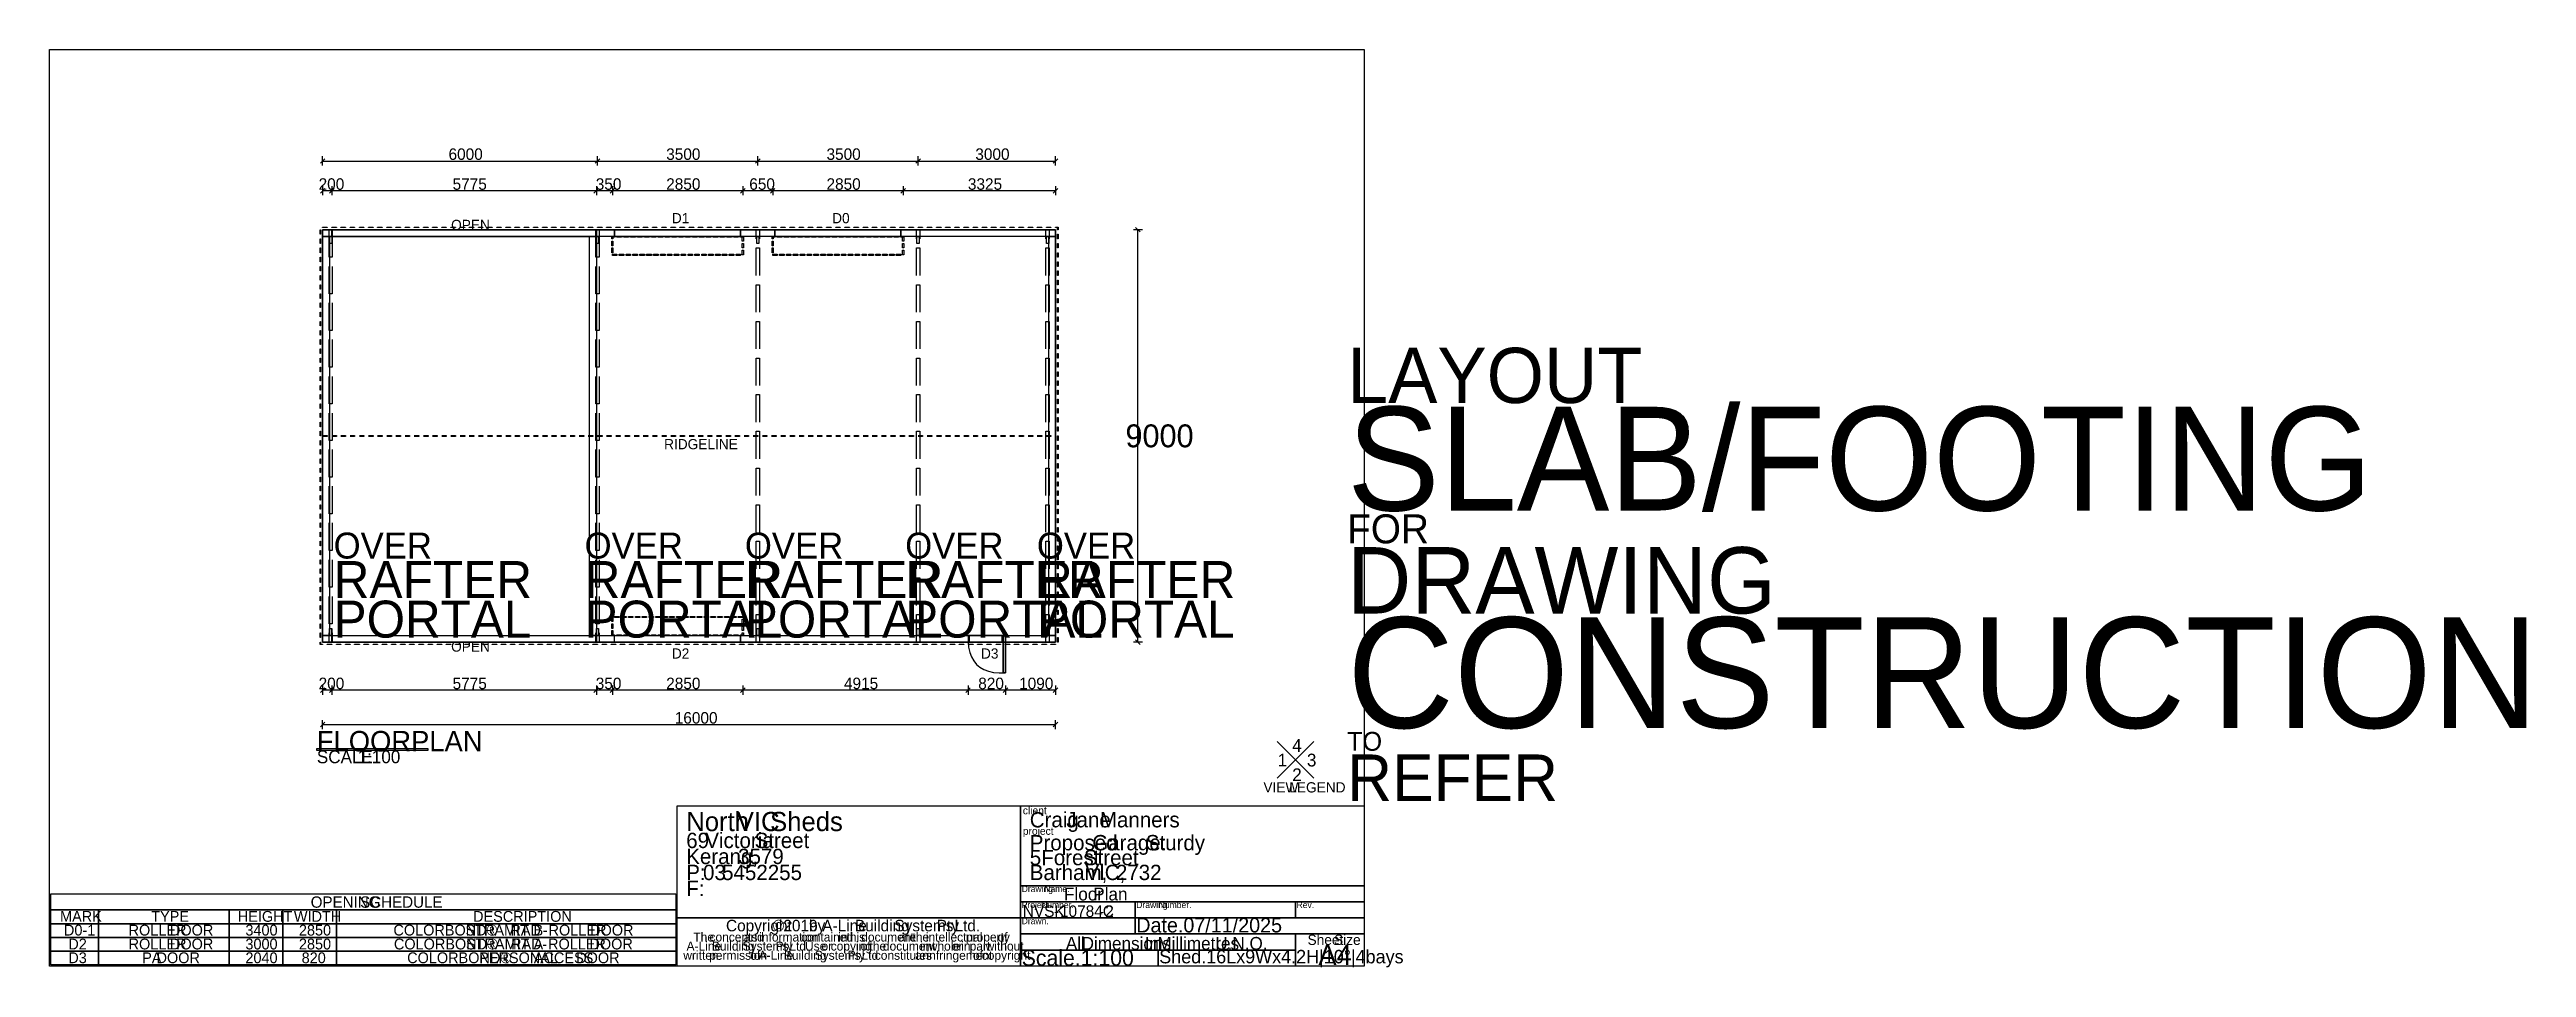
# Model space of a CAD drawing. Header units: metres. Extents: x 14 to 1547, y 15 to 583.
import ezdxf

# ---------------------------------------------------------------- set-up
doc = ezdxf.new("R2010")
doc.units = ezdxf.units.M
doc.layers.add('GEOMETRY', color=7, linetype='Continuous')
doc.layers.add('TEXT', color=3, linetype='Continuous')

msp = doc.modelspace()

# ---------------------------------------------------------------- texts
at = {"layer": 'TEXT'}
for s, height, p in [('6000', 7.12, (261.1, 515)), ('3500', 7.12, (395.8, 515)), ('3500', 7.12, (495, 515)), ('3000', 7.12, (587.1, 515)), ('200', 7.12, (180.7, 496.5)), ('5775', 7.12, (263.6, 496.5)), ('350', 7.12, (352.2, 496.5)), ('2850', 7.12, (395.8, 496.5)), ('650', 7.12, (447.2, 496.5)), ('2850', 7.12, (495, 496.5)), ('3325', 7.12, (582.5, 496.5)), ('OPEN', 6.33, (262.7, 471.6)), ('D1', 6.33, (399.3, 475.8)), ('D0', 6.33, (498.5, 475.8)), ('LAYOUT', 34.15, (817.2, 364.6)), ('SLAB/FOOTING', 64.201, (817.2, 298.1)), ('RIDGELINE', 6.33, (394.5, 336)), ('9000', 14.18, (680, 337.2)), ('FOR', 17.94, (817.2, 277.8)), ('OVER', 16.05, (190, 268.4)), ('OVER', 16.05, (345.3, 268.4)), ('OVER', 16.05, (444.5, 268.4)), ('OVER', 16.05, (543.7, 268.4)), ('OVER', 16.05, (625.2, 268.4)), ('DRAWING', 41.07, (817.2, 234.4)), ('RAFTER', 22.96, (190, 243.9)), ('RAFTER', 22.96, (345.3, 243.9)), ('RAFTER', 22.96, (444.5, 243.9)), ('RAFTER', 22.96, (543.7, 243.9)), ('RAFTER', 22.96, (625.2, 243.9)), ('PORTAL', 22.86, (190, 219.5)), ('PORTAL', 22.86, (345.3, 219.5)), ('PORTAL', 22.86, (444.5, 219.5)), ('PORTAL', 22.86, (543.7, 219.5)), ('PORTAL', 22.86, (625.2, 219.5)), ('CONSTRUCTION', 68.447, (817.2, 163.6)), ('OPEN', 6.33, (262.7, 210.8)), ('D2', 6.33, (399.3, 206.5)), ('D3', 6.33, (590.6, 206.5)), ('200', 7.12, (180.7, 187.6)), ('5775', 7.12, (263.6, 187.6)), ('350', 7.12, (352.2, 187.6)), ('2850', 7.12, (395.8, 187.6)), ('4915', 7.12, (505.8, 187.6)), ('820', 7.12, (588.9, 187.6)), ('1090', 7.12, (614.2, 187.6)), ('16000', 7.12, (401.1, 166.3)), ('FLOORPLAN', 12.66, (179.6, 149.1)), ('4', 7.91, (783.2, 148.8)), ('TO', 11.65, (817.2, 149.5)), ('SCALE', 7.91, (179.6, 141.8)), ('1:100', 7.91, (204.8, 141.8)), ('1', 7.91, (774.2, 139.8)), ('2', 7.91, (783.2, 130.7)), ('3', 7.91, (792.3, 139.8)), ('REFER', 28.8, (817.2, 118.4)), ('VIEW', 6.33, (765.4, 123.7)), ('LEGEND', 6.33, (781.4, 123.7)), ('North', 11.87, (408.2, 99.8)), ('VIC', 11.87, (439.5, 99.8)), ('Sheds', 11.87, (460.1, 99.8)), ('client', 4.74, (616.5, 110.2)), ('Craig', 9.49, (620.8, 102.1)), ('Jane', 9.49, (643.4, 102.1)), ('Manners', 9.49, (664.2, 102.1)), ('69', 9.49, (408.2, 89.3)), ('Victoria', 9.49, (420, 89.3)), ('Street', 9.49, (450.5, 89.3)), ('project', 4.74, (616.5, 97.5)), ('Proposed', 9.49, (620.8, 87.9)), ('Garage:', 9.49, (659.5, 87.9)), ('Sturdy', 9.49, (692.6, 87.9)), ('Kerang,', 9.49, (408.2, 79.4)), ('P:', 9.49, (408.2, 69.5)), ('03', 9.49, (418.6, 69.5)), ('5452', 9.49, (430.4, 69.5)), ('3579', 9.49, (440.3, 79.4)), ('2255', 9.49, (451.6, 69.5)), ('5', 9.49, (620.8, 78.7)), ('Barham,', 9.49, (620.8, 69.5)), ('Forest', 9.49, (627.9, 78.7)), ('Street', 9.49, (654.3, 78.7)), ('VIC,', 9.49, (655.2, 69.5)), ('2732', 9.49, (674.1, 69.5)), ('F:', 9.49, (408.2, 59.6)), ('Drawing', 3.95, (615.8, 62.1)), ('Name.', 3.95, (629.8, 62.1)), ('Floor', 7.91, (642, 56.9)), ('Plan', 7.91, (660.1, 56.9)), ('MARK', 6.69, (20.7, 43.7)), ('TYPE', 6.69, (77.1, 43.7)), ('HEIGHT', 6.69, (130.7, 43.7)), ('WIDTH', 6.69, (165.4, 43.7)), ('OPENING', 7, (175.8, 52.4)), ('SCHEDULE', 7, (206.4, 52.4)), ('DESCRIPTION', 6.686, (276.3, 43.7)), ('Project', 3.95, (615.8, 52.2)), ('Drawn.', 3.95, (615.8, 42.2)), ('NVSK', 7.12, (616.5, 46.7)), ('Number.', 3.95, (627.8, 52.2)), ('-', 7.12, (635.7, 46.7)), ('10784C', 7.12, (639.5, 46.7)), ('-', 7.12, (663.6, 46.7)), ('2', 7.12, (667.5, 46.7)), ('Drawing', 3.95, (686.7, 52.2)), ('Date.07/11/2025', 9.123, (686.7, 37.1)), ('Number.', 3.95, (700.6, 52.2)), ('Rev.', 3.95, (785.9, 52.2)), ('D0-1', 6.69, (23.1, 35.2)), ('D2', 6.69, (25.8, 26.6)), ('ROLLER', 6.69, (63.1, 35.2)), ('ROLLER', 6.69, (63.1, 26.6)), ('DOOR', 6.69, (88.7, 35.2)), ('DOOR', 6.69, (88.7, 26.6)), ('3400', 6.69, (135.4, 35.2)), ('3000', 6.69, (135.4, 26.6)), ('2850', 6.69, (168.5, 35.2)), ('2850', 6.69, (168.5, 26.6)), ('COLORBOND®', 6.69, (227, 35.2)), ('COLORBOND®', 6.69, (227.3, 26.6)), ('STRAMIT', 6.69, (271.6, 35.2)), ('STRAMIT', 6.69, (271.9, 26.6)), ('RAD', 6.69, (299.4, 35.2)), ('RAD', 6.69, (299.8, 26.6)), ('A', 6.69, (313.7, 26.6)), ('B', 6.69, (313.7, 35.2)), ('-', 6.69, (319.4, 35.2)), ('ROLLER', 6.69, (322.7, 26.6)), ('ROLLER', 6.69, (323, 35.2)), ('DOOR', 6.69, (348.3, 26.6)), ('DOOR', 6.69, (348.7, 35.2)), ('A-Line', 5.54, (408.4, 25.9)), ('The', 5.54, (412.6, 31.5)), ('concepts', 5.54, (422.6, 31.5)), ('Building', 5.54, (424.1, 25.9)), ('Copyright', 7.12, (432.8, 37.8)), ('Systems', 5.54, (443.1, 25.9)), ('and', 5.54, (443.8, 31.5)), ('information', 5.538, (453.4, 31.5)), ('©', 7.12, (461.8, 37.8)), ('Pty', 5.54, (463.5, 25.9)), ('2019', 7.12, (468.3, 37.8)), ('Ltd.', 5.54, (472, 25.9)), ('contained', 5.54, (479.3, 31.5)), ('Use', 5.54, (481.7, 25.9)), ('by', 7.12, (484.2, 37.8)), ('A-Line', 7.12, (492.4, 37.8)), ('copying', 5.54, (497.6, 25.9)), ('in', 5.54, (502.2, 31.5)), ('this', 5.54, (507.4, 31.5)), ('Building', 7.12, (512.6, 37.8)), ('of', 5.54, (516.1, 25.9)), ('document', 5.54, (516.5, 31.5)), ('the', 5.54, (521.6, 25.9)), ('document', 5.54, (529.9, 25.9)), ('Systems', 7.12, (537, 37.8)), ('are', 5.54, (539.7, 31.5)), ('the', 5.54, (548.2, 31.5)), ('in', 5.54, (553, 25.9)), ('intellectual', 5.538, (556.5, 31.5)), ('whole', 5.54, (558.3, 25.9)), ('Pty', 7.12, (563.2, 37.8)), ('Ltd.', 7.12, (574.2, 37.8)), ('in', 5.54, (578.4, 25.9)), ('property', 5.54, (581.3, 31.5)), ('part', 5.54, (583.6, 25.9)), ('without', 5.54, (593.5, 25.9)), ('of', 5.54, (600.9, 31.5)), ('All', 7.91, (643.1, 26.4)), ('Dimensions', 7.91, (652.9, 26.4)), ('In', 7.91, (691.9, 26.4)), ('Millimetres', 7.91, (699.8, 26.4)), ('U.N.O.', 7.91, (735.6, 26.4)), ('Sheet', 6.33, (792.7, 29.4)), ('Size', 6.33, (809.1, 29.4)), ('D3', 6.69, (25.8, 18.1)), ('PA', 6.69, (71.5, 18.1)), ('DOOR', 6.69, (80.4, 18.1)), ('2040', 6.69, (135.4, 18.1)), ('820', 6.69, (170.2, 18.1)), ('COLORBOND®', 6.69, (235.5, 18.1)), ('PERSONAL', 6.69, (280.1, 18.1)), ('ACCESS', 6.69, (313.9, 18.1)), ('-', 6.69, (319.1, 26.6)), ('DOOR', 6.69, (340.1, 18.1)), ('written', 5.54, (406.4, 20.2)), ('permission', 5.54, (422.4, 20.2)), ('of', 5.54, (447.8, 20.2)), ('A-Line', 5.54, (453, 20.2)), ('Building', 5.54, (468.7, 20.2)), ('Systems', 5.54, (487.7, 20.2)), ('or', 5.54, (491.9, 25.9)), ('Pty', 5.54, (508.1, 20.2)), ('Ltd', 5.54, (516.7, 20.2)), ('constitutes', 5.538, (524.9, 20.2)), ('an', 5.54, (550, 20.2)), ('infringement', 5.538, (556.9, 20.2)), ('or', 5.54, (572.6, 25.9)), ('of', 5.54, (585.6, 20.2)), ('copyright', 5.54, (591.1, 20.2)), ('Scale.1:100', 9.826, (615.8, 16.5)), ('Shed.16Lx9Wx4.2H|10°|4bays', 8.319, (700.9, 18)), ('A4', 12.66, (799.4, 16.9))]:
    msp.add_text(s, height=height, dxfattribs=at).set_placement(p)

# ---------------------------------------------------------------- linework, layer by layer
at = {"layer": 'GEOMETRY'}
for p, q in [((181.8, 512.9), (184.6, 515.7)), ((183.2, 511.5), (183.2, 517.2)), ((183.2, 514.3), (353.3, 514.3)), ((351.9, 512.9), (354.7, 515.7)), ((351.9, 512.9), (354.7, 515.7)), ((353.3, 511.5), (353.3, 517.2)), ((353.3, 511.5), (353.3, 517.2)), ((353.3, 514.3), (452.5, 514.3)), ((451.1, 512.9), (453.9, 515.7)), ((451.1, 512.9), (453.9, 515.7)), ((452.5, 511.5), (452.5, 517.2)), ((452.5, 511.5), (452.5, 517.2)), ((452.5, 514.3), (551.7, 514.3)), ((550.3, 512.9), (553.1, 515.7)), ((550.3, 512.9), (553.1, 515.7)), ((551.7, 511.5), (551.7, 517.2)), ((551.7, 511.5), (551.7, 517.2)), ((551.7, 514.3), (636.7, 514.3)), ((635.3, 512.9), (638.1, 515.7)), ((636.7, 511.5), (636.7, 517.2)), ((184.6, 497.3), (181.8, 494.5)), ((183.2, 498.7), (183.2, 493.1)), ((188.9, 495.9), (183.2, 495.9)), ((190.3, 497.3), (187.4, 494.5)), ((190.3, 497.3), (187.4, 494.5)), ((188.9, 498.7), (188.9, 493.1)), ((188.9, 498.7), (188.9, 493.1)), ((352.6, 495.9), (188.9, 495.9)), ((354, 497.3), (351.1, 494.5)), ((354, 497.3), (351.1, 494.5)), ((352.6, 498.7), (352.6, 493.1)), ((352.6, 498.7), (352.6, 493.1)), ((362.5, 495.9), (352.6, 495.9)), ((363.9, 497.3), (361.1, 494.5)), ((363.9, 497.3), (361.1, 494.5)), ((362.5, 498.7), (362.5, 493.1)), ((362.5, 498.7), (362.5, 493.1)), ((443.3, 495.9), (362.5, 495.9)), ((444.7, 497.3), (441.8, 494.5)), ((444.7, 497.3), (441.8, 494.5)), ((443.3, 498.7), (443.3, 493.1)), ((443.3, 498.7), (443.3, 493.1)), ((461.7, 495.9), (443.3, 495.9)), ((463.1, 497.3), (460.3, 494.5)), ((463.1, 497.3), (460.3, 494.5)), ((461.7, 498.7), (461.7, 493.1)), ((461.7, 498.7), (461.7, 493.1)), ((542.5, 495.9), (461.7, 495.9)), ((543.9, 497.3), (541.1, 494.5)), ((543.9, 497.3), (541.1, 494.5)), ((542.5, 498.7), (542.5, 493.1)), ((542.5, 498.7), (542.5, 493.1)), ((636.7, 495.9), (542.5, 495.9)), ((638.1, 497.3), (635.3, 494.5)), ((636.7, 498.7), (636.7, 493.1)), ((181.6, 469), (181.6, 471.8)), ((181.6, 471.8), (181.9, 471.8)), ((181.9, 469), (181.6, 469)), ((181.6, 463.3), (181.6, 466.1)), ((181.6, 466.1), (181.9, 466.1)), ((181.9, 463.3), (181.6, 463.3)), ((181.6, 457.6), (181.6, 460.5)), ((181.6, 460.5), (181.9, 460.5)), ((181.9, 471.8), (181.9, 469)), ((181.9, 466.1), (181.9, 463.3)), ((181.9, 460.5), (181.9, 457.6)), ((183.2, 473.4), (186, 473.4)), ((183.2, 473.1), (183.2, 473.4)), ((186, 473.1), (183.2, 473.1)), ((183.2, 471.8), (636.7, 471.8)), ((183.2, 216.7), (183.2, 471.8)), ((186, 473.4), (186, 473.1)), ((187.2, 454.8), (187.2, 471.8)), ((188.9, 473.4), (191.7, 473.4)), ((188.9, 473.1), (188.9, 473.4)), ((191.7, 473.1), (188.9, 473.1)), ((188.9, 467.6), (188.9, 471.8)), ((188.9, 471.8), (352.6, 471.8)), ((188.9, 471.8), (188.9, 463.3)), ((352.6, 467.6), (188.9, 467.6)), ((189.1, 471.8), (189.1, 454.8)), ((191.7, 473.4), (191.7, 473.1)), ((194.5, 473.4), (197.4, 473.4)), ((194.5, 473.1), (194.5, 473.4)), ((197.4, 473.1), (194.5, 473.1)), ((197.4, 473.4), (197.4, 473.1)), ((200.2, 473.4), (203, 473.4)), ((200.2, 473.1), (200.2, 473.4)), ((203, 473.1), (200.2, 473.1)), ((203, 473.4), (203, 473.1)), ((205.9, 473.4), (208.7, 473.4)), ((205.9, 473.1), (205.9, 473.4)), ((208.7, 473.1), (205.9, 473.1)), ((208.7, 473.4), (208.7, 473.1)), ((211.5, 473.4), (214.4, 473.4)), ((211.5, 473.1), (211.5, 473.4)), ((214.4, 473.1), (211.5, 473.1)), ((214.4, 473.4), (214.4, 473.1)), ((217.2, 473.4), (220, 473.4)), ((217.2, 473.1), (217.2, 473.4)), ((220, 473.1), (217.2, 473.1)), ((220, 473.4), (220, 473.1)), ((222.9, 473.4), (225.7, 473.4)), ((222.9, 473.1), (222.9, 473.4)), ((225.7, 473.1), (222.9, 473.1)), ((225.7, 473.4), (225.7, 473.1)), ((228.5, 473.4), (231.4, 473.4)), ((228.5, 473.1), (228.5, 473.4)), ((231.4, 473.1), (228.5, 473.1)), ((231.4, 473.4), (231.4, 473.1)), ((234.2, 473.4), (237, 473.4)), ((234.2, 473.1), (234.2, 473.4)), ((237, 473.1), (234.2, 473.1)), ((237, 473.4), (237, 473.1)), ((239.9, 473.4), (242.7, 473.4)), ((239.9, 473.1), (239.9, 473.4)), ((242.7, 473.1), (239.9, 473.1)), ((242.7, 473.4), (242.7, 473.1)), ((245.6, 473.4), (248.4, 473.4)), ((245.6, 473.1), (245.6, 473.4)), ((248.4, 473.1), (245.6, 473.1)), ((248.4, 473.4), (248.4, 473.1)), ((251.2, 473.4), (254.1, 473.4)), ((251.2, 473.1), (251.2, 473.4)), ((254.1, 473.1), (251.2, 473.1)), ((254.1, 473.4), (254.1, 473.1)), ((256.9, 473.4), (259.7, 473.4)), ((256.9, 473.1), (256.9, 473.4)), ((259.7, 473.1), (256.9, 473.1)), ((259.7, 473.4), (259.7, 473.1)), ((262.6, 473.4), (265.4, 473.4)), ((262.6, 473.1), (262.6, 473.4)), ((265.4, 473.1), (262.6, 473.1)), ((265.4, 473.4), (265.4, 473.1)), ((268.2, 473.4), (271.1, 473.4)), ((268.2, 473.1), (268.2, 473.4)), ((271.1, 473.1), (268.2, 473.1)), ((271.1, 473.4), (271.1, 473.1)), ((273.9, 473.4), (276.7, 473.4)), ((273.9, 473.1), (273.9, 473.4)), ((276.7, 473.1), (273.9, 473.1)), ((276.7, 473.4), (276.7, 473.1)), ((279.6, 473.4), (282.4, 473.4)), ((279.6, 473.1), (279.6, 473.4)), ((282.4, 473.1), (279.6, 473.1)), ((282.4, 473.4), (282.4, 473.1)), ((285.2, 473.4), (288.1, 473.4)), ((285.2, 473.1), (285.2, 473.4)), ((288.1, 473.1), (285.2, 473.1)), ((288.1, 473.4), (288.1, 473.1)), ((290.9, 473.4), (293.7, 473.4)), ((290.9, 473.1), (290.9, 473.4)), ((293.7, 473.1), (290.9, 473.1)), ((293.7, 473.4), (293.7, 473.1)), ((296.6, 473.4), (299.4, 473.4)), ((296.6, 473.1), (296.6, 473.4)), ((299.4, 473.1), (296.6, 473.1)), ((299.4, 473.4), (299.4, 473.1)), ((302.2, 473.4), (305.1, 473.4)), ((302.2, 473.1), (302.2, 473.4)), ((305.1, 473.1), (302.2, 473.1)), ((305.1, 473.4), (305.1, 473.1)), ((307.9, 473.4), (310.7, 473.4)), ((307.9, 473.1), (307.9, 473.4)), ((310.7, 473.1), (307.9, 473.1)), ((310.7, 473.4), (310.7, 473.1)), ((313.6, 473.4), (316.4, 473.4)), ((313.6, 473.1), (313.6, 473.4)), ((316.4, 473.1), (313.6, 473.1)), ((316.4, 473.4), (316.4, 473.1)), ((319.3, 473.4), (322.1, 473.4)), ((319.3, 473.1), (319.3, 473.4)), ((322.1, 473.1), (319.3, 473.1)), ((322.1, 473.4), (322.1, 473.1)), ((324.9, 473.4), (327.8, 473.4)), ((324.9, 473.1), (324.9, 473.4)), ((327.8, 473.1), (324.9, 473.1)), ((327.8, 473.4), (327.8, 473.1)), ((330.6, 473.4), (333.4, 473.4)), ((330.6, 473.1), (330.6, 473.4)), ((333.4, 473.1), (330.6, 473.1)), ((333.4, 473.4), (333.4, 473.1)), ((336.3, 473.4), (339.1, 473.4)), ((336.3, 473.1), (336.3, 473.4)), ((339.1, 473.1), (336.3, 473.1)), ((339.1, 473.4), (339.1, 473.1)), ((341.9, 473.4), (344.8, 473.4)), ((341.9, 473.1), (341.9, 473.4)), ((344.8, 473.1), (341.9, 473.1)), ((344.8, 473.4), (344.8, 473.1)), ((347.6, 473.4), (350.4, 473.4)), ((347.6, 473.1), (347.6, 473.4)), ((350.4, 473.1), (347.6, 473.1)), ((350.4, 473.4), (350.4, 473.1)), ((352.3, 454.8), (352.3, 471.8)), ((352.6, 471.8), (352.6, 467.6)), ((352.6, 471.8), (352.6, 463.3)), ((353.3, 473.4), (356.1, 473.4)), ((353.3, 473.1), (353.3, 473.4)), ((356.1, 473.1), (353.3, 473.1)), ((354.3, 471.8), (354.3, 454.8)), ((356.1, 473.4), (356.1, 473.1)), ((358.9, 473.4), (361.8, 473.4)), ((358.9, 473.1), (358.9, 473.4)), ((361.8, 473.1), (358.9, 473.1)), ((361.8, 473.4), (361.8, 473.1)), ((362.1, 466.1), (362.1, 467.9)), ((362.1, 467.9), (363.9, 467.9)), ((362.8, 466.1), (362.1, 466.1)), ((362.1, 461.9), (362.1, 464.7)), ((362.1, 464.7), (362.8, 464.7)), ((362.8, 461.9), (362.1, 461.9)), ((362.1, 457.6), (362.1, 460.5)), ((362.1, 460.5), (362.8, 460.5)), ((362.5, 467.2), (362.5, 467.6)), ((362.5, 467.6), (362.8, 467.6)), ((363.9, 467.2), (362.5, 467.2)), ((362.8, 467.6), (362.8, 466.1)), ((362.8, 464.7), (362.8, 461.9)), ((362.8, 460.5), (362.8, 457.6)), ((363.9, 467.6), (363.9, 471.8)), ((363.9, 471.8), (441.8, 471.8)), ((363.9, 471.8), (363.9, 467.6)), ((363.9, 467.9), (363.9, 467.2)), ((441.8, 467.6), (363.9, 467.6)), ((364.6, 473.4), (367.4, 473.4)), ((364.6, 473.1), (364.6, 473.4)), ((367.4, 473.1), (364.6, 473.1)), ((365.3, 467.9), (368.1, 467.9)), ((365.3, 467.2), (365.3, 467.9)), ((368.1, 467.2), (365.3, 467.2)), ((367.4, 473.4), (367.4, 473.1)), ((368.1, 467.9), (368.1, 467.2)), ((369.6, 467.9), (372.4, 467.9)), ((369.6, 467.2), (369.6, 467.9)), ((372.4, 467.2), (369.6, 467.2)), ((370.3, 473.4), (373.1, 473.4)), ((370.3, 473.1), (370.3, 473.4)), ((373.1, 473.1), (370.3, 473.1)), ((372.4, 467.9), (372.4, 467.2)), ((373.1, 473.4), (373.1, 473.1)), ((373.8, 467.9), (376.7, 467.9)), ((373.8, 467.2), (373.8, 467.9)), ((376.7, 467.2), (373.8, 467.2)), ((375.9, 473.4), (378.8, 473.4)), ((375.9, 473.1), (375.9, 473.4)), ((378.8, 473.1), (375.9, 473.1)), ((376.7, 467.9), (376.7, 467.2)), ((378.1, 467.9), (380.9, 467.9)), ((378.1, 467.2), (378.1, 467.9)), ((380.9, 467.2), (378.1, 467.2)), ((378.8, 473.4), (378.8, 473.1)), ((380.9, 467.9), (380.9, 467.2)), ((381.6, 473.4), (384.4, 473.4)), ((381.6, 473.1), (381.6, 473.4)), ((384.4, 473.1), (381.6, 473.1)), ((382.3, 467.9), (385.2, 467.9)), ((382.3, 467.2), (382.3, 467.9)), ((385.2, 467.2), (382.3, 467.2)), ((384.4, 473.4), (384.4, 473.1)), ((385.2, 467.9), (385.2, 467.2)), ((386.6, 467.9), (389.4, 467.9)), ((386.6, 467.2), (386.6, 467.9)), ((389.4, 467.2), (386.6, 467.2)), ((387.3, 473.4), (390.1, 473.4)), ((387.3, 473.1), (387.3, 473.4)), ((390.1, 473.1), (387.3, 473.1)), ((389.4, 467.9), (389.4, 467.2)), ((390.1, 473.4), (390.1, 473.1)), ((390.8, 467.9), (393.7, 467.9)), ((390.8, 467.2), (390.8, 467.9)), ((393.7, 467.2), (390.8, 467.2)), ((393, 473.4), (395.8, 473.4)), ((393, 473.1), (393, 473.4)), ((395.8, 473.1), (393, 473.1)), ((393.7, 467.9), (393.7, 467.2)), ((395.1, 467.9), (397.9, 467.9)), ((395.1, 467.2), (395.1, 467.9)), ((397.9, 467.2), (395.1, 467.2)), ((395.8, 473.4), (395.8, 473.1)), ((397.9, 467.9), (397.9, 467.2)), ((398.6, 473.4), (401.5, 473.4)), ((398.6, 473.1), (398.6, 473.4)), ((401.5, 473.1), (398.6, 473.1)), ((399.3, 467.9), (402.2, 467.9)), ((399.3, 467.2), (399.3, 467.9)), ((402.2, 467.2), (399.3, 467.2)), ((401.5, 473.4), (401.5, 473.1)), ((402.2, 467.9), (402.2, 467.2)), ((403.6, 467.9), (406.4, 467.9)), ((403.6, 467.2), (403.6, 467.9)), ((406.4, 467.2), (403.6, 467.2)), ((404.3, 473.4), (407.1, 473.4)), ((404.3, 473.1), (404.3, 473.4)), ((407.1, 473.1), (404.3, 473.1)), ((406.4, 467.9), (406.4, 467.2)), ((407.1, 473.4), (407.1, 473.1)), ((407.8, 467.9), (410.7, 467.9)), ((407.8, 467.2), (407.8, 467.9)), ((410.7, 467.2), (407.8, 467.2)), ((410, 473.4), (412.8, 473.4)), ((410, 473.1), (410, 473.4)), ((412.8, 473.1), (410, 473.1)), ((410.7, 467.9), (410.7, 467.2)), ((412.1, 467.9), (414.9, 467.9)), ((412.1, 467.2), (412.1, 467.9)), ((414.9, 467.2), (412.1, 467.2)), ((412.8, 473.4), (412.8, 473.1)), ((414.9, 467.9), (414.9, 467.2)), ((415.6, 473.4), (418.5, 473.4)), ((415.6, 473.1), (415.6, 473.4)), ((418.5, 473.1), (415.6, 473.1)), ((416.3, 467.9), (419.2, 467.9)), ((416.3, 467.2), (416.3, 467.9)), ((419.2, 467.2), (416.3, 467.2)), ((418.5, 473.4), (418.5, 473.1)), ((419.2, 467.9), (419.2, 467.2)), ((420.6, 467.9), (423.4, 467.9)), ((420.6, 467.2), (420.6, 467.9)), ((423.4, 467.2), (420.6, 467.2)), ((421.3, 473.4), (424.1, 473.4)), ((421.3, 473.1), (421.3, 473.4)), ((424.1, 473.1), (421.3, 473.1)), ((423.4, 467.9), (423.4, 467.2)), ((424.1, 473.4), (424.1, 473.1)), ((424.8, 467.9), (427.7, 467.9)), ((424.8, 467.2), (424.8, 467.9)), ((427.7, 467.2), (424.8, 467.2)), ((427, 473.4), (429.8, 473.4)), ((427, 473.1), (427, 473.4)), ((429.8, 473.1), (427, 473.1)), ((427.7, 467.9), (427.7, 467.2)), ((429.1, 467.9), (431.9, 467.9)), ((429.1, 467.2), (429.1, 467.9)), ((431.9, 467.2), (429.1, 467.2)), ((429.8, 473.4), (429.8, 473.1)), ((431.9, 467.9), (431.9, 467.2)), ((432.6, 473.4), (435.5, 473.4)), ((432.6, 473.1), (432.6, 473.4)), ((435.5, 473.1), (432.6, 473.1)), ((433.3, 467.9), (436.2, 467.9)), ((433.3, 467.2), (433.3, 467.9)), ((436.2, 467.2), (433.3, 467.2)), ((435.5, 473.4), (435.5, 473.1)), ((436.2, 467.9), (436.2, 467.2)), ((437.6, 467.9), (440.4, 467.9)), ((437.6, 467.2), (437.6, 467.9)), ((440.4, 467.2), (437.6, 467.2)), ((438.3, 473.4), (441.1, 473.4)), ((438.3, 473.1), (438.3, 473.4)), ((441.1, 473.1), (438.3, 473.1)), ((440.4, 467.9), (440.4, 467.2)), ((441.1, 473.4), (441.1, 473.1)), ((441.8, 471.8), (441.8, 467.6)), ((441.8, 471.8), (441.8, 467.6)), ((441.8, 467.9), (443.6, 467.9)), ((441.8, 467.2), (441.8, 467.9)), ((443.3, 467.2), (441.8, 467.2)), ((442.9, 464.7), (442.9, 467.6)), ((442.9, 467.6), (443.3, 467.6)), ((443.6, 464.7), (442.9, 464.7)), ((442.9, 460.5), (442.9, 463.3)), ((442.9, 463.3), (443.6, 463.3)), ((443.6, 460.5), (442.9, 460.5)), ((443.3, 467.6), (443.3, 467.2)), ((443.6, 467.9), (443.6, 464.7)), ((443.6, 463.3), (443.6, 460.5)), ((444, 473.4), (446.8, 473.4)), ((444, 473.1), (444, 473.4)), ((446.8, 473.1), (444, 473.1)), ((446.8, 473.4), (446.8, 473.1)), ((449.6, 473.4), (452.5, 473.4)), ((449.6, 473.1), (449.6, 473.4)), ((452.5, 473.1), (449.6, 473.1)), ((451.5, 466.1), (451.5, 471.8)), ((451.5, 471.8), (453.5, 471.8)), ((451.5, 443.5), (451.5, 460.5)), ((451.5, 460.5), (453.5, 460.5)), ((452.5, 473.4), (452.5, 473.1)), ((453.5, 471.8), (453.5, 466.1)), ((453.5, 460.5), (453.5, 443.5)), ((455.3, 473.4), (458.1, 473.4)), ((455.3, 473.1), (455.3, 473.4)), ((458.1, 473.1), (455.3, 473.1)), ((458.1, 473.4), (458.1, 473.1)), ((461, 473.4), (463.8, 473.4)), ((461, 473.1), (461, 473.4)), ((463.8, 473.1), (461, 473.1)), ((461.3, 466.1), (461.3, 467.9)), ((461.3, 467.9), (463.1, 467.9)), ((462, 466.1), (461.3, 466.1)), ((461.3, 461.9), (461.3, 464.7)), ((461.3, 464.7), (462, 464.7)), ((462, 461.9), (461.3, 461.9)), ((461.3, 457.6), (461.3, 460.5)), ((461.3, 460.5), (462, 460.5)), ((461.7, 467.2), (461.7, 467.6)), ((461.7, 467.6), (462, 467.6)), ((463.1, 467.2), (461.7, 467.2)), ((462, 467.6), (462, 466.1)), ((462, 464.7), (462, 461.9)), ((462, 460.5), (462, 457.6)), ((463.1, 467.6), (463.1, 471.8)), ((463.1, 471.8), (541.1, 471.8)), ((463.1, 471.8), (463.1, 467.6)), ((463.1, 467.9), (463.1, 467.2)), ((541.1, 467.6), (463.1, 467.6)), ((463.8, 473.4), (463.8, 473.1)), ((464.5, 467.9), (467.4, 467.9)), ((464.5, 467.2), (464.5, 467.9)), ((467.4, 467.2), (464.5, 467.2)), ((466.7, 473.4), (469.5, 473.4)), ((466.7, 473.1), (466.7, 473.4)), ((469.5, 473.1), (466.7, 473.1)), ((467.4, 467.9), (467.4, 467.2)), ((468.8, 467.9), (471.6, 467.9)), ((468.8, 467.2), (468.8, 467.9)), ((471.6, 467.2), (468.8, 467.2)), ((469.5, 473.4), (469.5, 473.1)), ((471.6, 467.9), (471.6, 467.2)), ((472.3, 473.4), (475.2, 473.4)), ((472.3, 473.1), (472.3, 473.4)), ((475.2, 473.1), (472.3, 473.1)), ((473, 467.9), (475.9, 467.9)), ((473, 467.2), (473, 467.9)), ((475.9, 467.2), (473, 467.2)), ((475.2, 473.4), (475.2, 473.1)), ((475.9, 467.9), (475.9, 467.2)), ((477.3, 467.9), (480.1, 467.9)), ((477.3, 467.2), (477.3, 467.9)), ((480.1, 467.2), (477.3, 467.2)), ((478, 473.4), (480.8, 473.4)), ((478, 473.1), (478, 473.4)), ((480.8, 473.1), (478, 473.1)), ((480.1, 467.9), (480.1, 467.2)), ((480.8, 473.4), (480.8, 473.1)), ((481.5, 467.9), (484.4, 467.9)), ((481.5, 467.2), (481.5, 467.9)), ((484.4, 467.2), (481.5, 467.2)), ((483.7, 473.4), (486.5, 473.4)), ((483.7, 473.1), (483.7, 473.4)), ((486.5, 473.1), (483.7, 473.1)), ((484.4, 467.9), (484.4, 467.2)), ((485.8, 467.9), (488.6, 467.9)), ((485.8, 467.2), (485.8, 467.9)), ((488.6, 467.2), (485.8, 467.2)), ((486.5, 473.4), (486.5, 473.1)), ((488.6, 467.9), (488.6, 467.2)), ((489.3, 473.4), (492.2, 473.4)), ((489.3, 473.1), (489.3, 473.4)), ((492.2, 473.1), (489.3, 473.1)), ((490, 467.9), (492.9, 467.9)), ((490, 467.2), (490, 467.9)), ((492.9, 467.2), (490, 467.2)), ((492.2, 473.4), (492.2, 473.1)), ((492.9, 467.9), (492.9, 467.2)), ((494.3, 467.9), (497.1, 467.9)), ((494.3, 467.2), (494.3, 467.9)), ((497.1, 467.2), (494.3, 467.2)), ((495, 473.4), (497.8, 473.4)), ((495, 473.1), (495, 473.4)), ((497.8, 473.1), (495, 473.1)), ((497.1, 467.9), (497.1, 467.2)), ((497.8, 473.4), (497.8, 473.1)), ((498.5, 467.9), (501.4, 467.9)), ((498.5, 467.2), (498.5, 467.9)), ((501.4, 467.2), (498.5, 467.2)), ((500.7, 473.4), (503.5, 473.4)), ((500.7, 473.1), (500.7, 473.4)), ((503.5, 473.1), (500.7, 473.1)), ((501.4, 467.9), (501.4, 467.2)), ((502.8, 467.9), (505.6, 467.9)), ((502.8, 467.2), (502.8, 467.9)), ((505.6, 467.2), (502.8, 467.2)), ((503.5, 473.4), (503.5, 473.1)), ((505.6, 467.9), (505.6, 467.2)), ((506.3, 473.4), (509.2, 473.4)), ((506.3, 473.1), (506.3, 473.4)), ((509.2, 473.1), (506.3, 473.1)), ((507, 467.9), (509.9, 467.9)), ((507, 467.2), (507, 467.9)), ((509.9, 467.2), (507, 467.2)), ((509.2, 473.4), (509.2, 473.1)), ((509.9, 467.9), (509.9, 467.2)), ((511.3, 467.9), (514.1, 467.9)), ((511.3, 467.2), (511.3, 467.9)), ((514.1, 467.2), (511.3, 467.2)), ((512, 473.4), (514.8, 473.4)), ((512, 473.1), (512, 473.4)), ((514.8, 473.1), (512, 473.1)), ((514.1, 467.9), (514.1, 467.2)), ((514.8, 473.4), (514.8, 473.1)), ((515.5, 467.9), (518.4, 467.9)), ((515.5, 467.2), (515.5, 467.9)), ((518.4, 467.2), (515.5, 467.2)), ((517.7, 473.4), (520.5, 473.4)), ((517.7, 473.1), (517.7, 473.4)), ((520.5, 473.1), (517.7, 473.1)), ((518.4, 467.9), (518.4, 467.2)), ((519.8, 467.9), (522.6, 467.9)), ((519.8, 467.2), (519.8, 467.9)), ((522.6, 467.2), (519.8, 467.2)), ((520.5, 473.4), (520.5, 473.1)), ((522.6, 467.9), (522.6, 467.2)), ((523.3, 473.4), (526.2, 473.4)), ((523.3, 473.1), (523.3, 473.4)), ((526.2, 473.1), (523.3, 473.1)), ((524.1, 467.9), (526.9, 467.9)), ((524.1, 467.2), (524.1, 467.9)), ((526.9, 467.2), (524.1, 467.2)), ((526.2, 473.4), (526.2, 473.1)), ((526.9, 467.9), (526.9, 467.2)), ((528.3, 467.9), (531.1, 467.9)), ((528.3, 467.2), (528.3, 467.9)), ((531.1, 467.2), (528.3, 467.2)), ((529, 473.4), (531.8, 473.4)), ((529, 473.1), (529, 473.4)), ((531.8, 473.1), (529, 473.1)), ((531.1, 467.9), (531.1, 467.2)), ((531.8, 473.4), (531.8, 473.1)), ((532.6, 467.9), (535.4, 467.9)), ((532.6, 467.2), (532.6, 467.9)), ((535.4, 467.2), (532.6, 467.2)), ((534.7, 473.4), (537.5, 473.4)), ((534.7, 473.1), (534.7, 473.4)), ((537.5, 473.1), (534.7, 473.1)), ((535.4, 467.9), (535.4, 467.2)), ((536.8, 467.9), (539.6, 467.9)), ((536.8, 467.2), (536.8, 467.9)), ((539.6, 467.2), (536.8, 467.2)), ((537.5, 473.4), (537.5, 473.1)), ((539.6, 467.9), (539.6, 467.2)), ((540.4, 473.4), (543.2, 473.4)), ((540.4, 473.1), (540.4, 473.4)), ((543.2, 473.1), (540.4, 473.1)), ((541.1, 471.8), (541.1, 467.6)), ((541.1, 471.8), (541.1, 467.6)), ((541.1, 467.9), (542.8, 467.9)), ((541.1, 467.2), (541.1, 467.9)), ((542.5, 467.2), (541.1, 467.2)), ((542.1, 464.7), (542.1, 467.6)), ((542.1, 467.6), (542.5, 467.6)), ((542.8, 464.7), (542.1, 464.7)), ((542.1, 460.5), (542.1, 463.3)), ((542.1, 463.3), (542.8, 463.3)), ((542.8, 460.5), (542.1, 460.5)), ((542.5, 467.6), (542.5, 467.2)), ((542.8, 467.9), (542.8, 464.7)), ((542.8, 463.3), (542.8, 460.5)), ((543.2, 473.4), (543.2, 473.1)), ((546, 473.4), (548.9, 473.4)), ((546, 473.1), (546, 473.4)), ((548.9, 473.1), (546, 473.1)), ((548.9, 473.4), (548.9, 473.1)), ((550.7, 466.1), (550.7, 471.8)), ((550.7, 471.8), (552.7, 471.8)), ((550.7, 443.5), (550.7, 460.5)), ((550.7, 460.5), (552.7, 460.5)), ((551.7, 473.4), (554.5, 473.4)), ((551.7, 473.1), (551.7, 473.4)), ((554.5, 473.1), (551.7, 473.1)), ((552.7, 471.8), (552.7, 466.1)), ((552.7, 460.5), (552.7, 443.5)), ((554.5, 473.4), (554.5, 473.1)), ((557.4, 473.4), (560.2, 473.4)), ((557.4, 473.1), (557.4, 473.4)), ((560.2, 473.1), (557.4, 473.1)), ((560.2, 473.4), (560.2, 473.1)), ((563, 473.4), (565.9, 473.4)), ((563, 473.1), (563, 473.4)), ((565.9, 473.1), (563, 473.1)), ((565.9, 473.4), (565.9, 473.1)), ((568.7, 473.4), (571.5, 473.4)), ((568.7, 473.1), (568.7, 473.4)), ((571.5, 473.1), (568.7, 473.1)), ((571.5, 473.4), (571.5, 473.1)), ((574.4, 473.4), (577.2, 473.4)), ((574.4, 473.1), (574.4, 473.4)), ((577.2, 473.1), (574.4, 473.1)), ((577.2, 473.4), (577.2, 473.1)), ((580, 473.4), (582.9, 473.4)), ((580, 473.1), (580, 473.4)), ((582.9, 473.1), (580, 473.1)), ((582.9, 473.4), (582.9, 473.1)), ((585.7, 473.4), (588.5, 473.4)), ((585.7, 473.1), (585.7, 473.4)), ((588.5, 473.1), (585.7, 473.1)), ((588.5, 473.4), (588.5, 473.1)), ((591.4, 473.4), (594.2, 473.4)), ((591.4, 473.1), (591.4, 473.4)), ((594.2, 473.1), (591.4, 473.1)), ((594.2, 473.4), (594.2, 473.1)), ((597, 473.4), (599.9, 473.4)), ((597, 473.1), (597, 473.4)), ((599.9, 473.1), (597, 473.1)), ((599.9, 473.4), (599.9, 473.1)), ((602.7, 473.4), (605.5, 473.4)), ((602.7, 473.1), (602.7, 473.4)), ((605.5, 473.1), (602.7, 473.1)), ((605.5, 473.4), (605.5, 473.1)), ((608.4, 473.4), (611.2, 473.4)), ((608.4, 473.1), (608.4, 473.4)), ((611.2, 473.1), (608.4, 473.1)), ((611.2, 473.4), (611.2, 473.1)), ((614.1, 473.4), (616.9, 473.4)), ((614.1, 473.1), (614.1, 473.4)), ((616.9, 473.1), (614.1, 473.1)), ((616.9, 473.4), (616.9, 473.1)), ((619.7, 473.4), (622.6, 473.4)), ((619.7, 473.1), (619.7, 473.4)), ((622.6, 473.1), (619.7, 473.1)), ((622.6, 473.4), (622.6, 473.1)), ((625.4, 473.4), (628.2, 473.4)), ((625.4, 473.1), (625.4, 473.4)), ((628.2, 473.1), (625.4, 473.1)), ((628.2, 473.4), (628.2, 473.1)), ((630.8, 466.1), (630.8, 471.8)), ((630.8, 471.8), (632.8, 471.8)), ((630.8, 443.5), (630.8, 460.5)), ((630.8, 460.5), (632.8, 460.5)), ((631.1, 473.4), (633.9, 473.4)), ((631.1, 473.1), (631.1, 473.4)), ((633.9, 473.1), (631.1, 473.1)), ((632.8, 471.8), (632.8, 466.1)), ((632.8, 460.5), (632.8, 443.5)), ((633.9, 473.4), (633.9, 473.1)), ((636.7, 473.4), (638.3, 473.4)), ((636.7, 473.1), (636.7, 473.4)), ((638.1, 473.1), (636.7, 473.1)), ((636.7, 471.8), (636.7, 216.7)), ((638, 471.8), (638, 473.2)), ((638, 473.2), (638.1, 473.2)), ((638.3, 471.8), (638, 471.8)), ((638, 466.1), (638, 469)), ((638, 469), (638.3, 469)), ((638.3, 466.1), (638, 466.1)), ((638, 460.5), (638, 463.3)), ((638, 463.3), (638.3, 463.3)), ((638.3, 460.5), (638, 460.5)), ((638.1, 473.2), (638.1, 473.1)), ((638.3, 473.4), (638.3, 471.8)), ((638.3, 469), (638.3, 466.1)), ((638.3, 463.3), (638.3, 460.5)), ((690.6, 471.8), (684.9, 471.8)), ((689.2, 470.4), (686.3, 473.2)), ((687.7, 216.7), (687.7, 471.8)), ((181.9, 457.6), (181.6, 457.6)), ((181.6, 452), (181.6, 454.8)), ((181.6, 454.8), (181.9, 454.8)), ((181.9, 452), (181.6, 452)), ((181.6, 446.3), (181.6, 449.1)), ((181.6, 449.1), (181.9, 449.1)), ((181.9, 446.3), (181.6, 446.3)), ((181.9, 454.8), (181.9, 452)), ((181.9, 449.1), (181.9, 446.3)), ((189.1, 454.8), (187.2, 454.8)), ((187.2, 432.1), (187.2, 449.1)), ((189.1, 449.1), (189.1, 432.1)), ((354.3, 454.8), (352.3, 454.8)), ((352.3, 432.1), (352.3, 449.1)), ((354.3, 449.1), (354.3, 432.1)), ((362.8, 457.6), (362.1, 457.6)), ((362.5, 455.9), (362.5, 456.6)), ((362.5, 456.6), (365.3, 456.6)), ((365.3, 455.9), (362.5, 455.9)), ((365.3, 456.6), (365.3, 455.9)), ((366.7, 455.9), (366.7, 456.6)), ((366.7, 456.6), (369.6, 456.6)), ((369.6, 455.9), (366.7, 455.9)), ((369.6, 456.6), (369.6, 455.9)), ((371, 455.9), (371, 456.6)), ((371, 456.6), (373.8, 456.6)), ((373.8, 455.9), (371, 455.9)), ((373.8, 456.6), (373.8, 455.9)), ((375.2, 455.9), (375.2, 456.6)), ((375.2, 456.6), (378.1, 456.6)), ((378.1, 455.9), (375.2, 455.9)), ((378.1, 456.6), (378.1, 455.9)), ((379.5, 455.9), (379.5, 456.6)), ((379.5, 456.6), (382.3, 456.6)), ((382.3, 455.9), (379.5, 455.9)), ((382.3, 456.6), (382.3, 455.9)), ((383.7, 455.9), (383.7, 456.6)), ((383.7, 456.6), (386.6, 456.6)), ((386.6, 455.9), (383.7, 455.9)), ((386.6, 456.6), (386.6, 455.9)), ((388, 455.9), (388, 456.6)), ((388, 456.6), (390.8, 456.6)), ((390.8, 455.9), (388, 455.9)), ((390.8, 456.6), (390.8, 455.9)), ((392.2, 455.9), (392.2, 456.6)), ((392.2, 456.6), (395.1, 456.6)), ((395.1, 455.9), (392.2, 455.9)), ((395.1, 456.6), (395.1, 455.9)), ((396.5, 455.9), (396.5, 456.6)), ((396.5, 456.6), (399.3, 456.6)), ((399.3, 455.9), (396.5, 455.9)), ((399.3, 456.6), (399.3, 455.9)), ((400.7, 455.9), (400.7, 456.6)), ((400.7, 456.6), (403.6, 456.6)), ((403.6, 455.9), (400.7, 455.9)), ((403.6, 456.6), (403.6, 455.9)), ((405, 455.9), (405, 456.6)), ((405, 456.6), (407.8, 456.6)), ((407.8, 455.9), (405, 455.9)), ((407.8, 456.6), (407.8, 455.9)), ((409.3, 455.9), (409.3, 456.6)), ((409.3, 456.6), (412.1, 456.6)), ((412.1, 455.9), (409.3, 455.9)), ((412.1, 456.6), (412.1, 455.9)), ((413.5, 455.9), (413.5, 456.6)), ((413.5, 456.6), (416.3, 456.6)), ((416.3, 455.9), (413.5, 455.9)), ((416.3, 456.6), (416.3, 455.9)), ((417.8, 455.9), (417.8, 456.6)), ((417.8, 456.6), (420.6, 456.6)), ((420.6, 455.9), (417.8, 455.9)), ((420.6, 456.6), (420.6, 455.9)), ((422, 455.9), (422, 456.6)), ((422, 456.6), (424.8, 456.6)), ((424.8, 455.9), (422, 455.9)), ((424.8, 456.6), (424.8, 455.9)), ((426.3, 455.9), (426.3, 456.6)), ((426.3, 456.6), (429.1, 456.6)), ((429.1, 455.9), (426.3, 455.9)), ((429.1, 456.6), (429.1, 455.9)), ((430.5, 455.9), (430.5, 456.6)), ((430.5, 456.6), (433.3, 456.6)), ((433.3, 455.9), (430.5, 455.9)), ((433.3, 456.6), (433.3, 455.9)), ((434.8, 455.9), (434.8, 456.6)), ((434.8, 456.6), (437.6, 456.6)), ((437.6, 455.9), (434.8, 455.9)), ((437.6, 456.6), (437.6, 455.9)), ((439, 455.9), (439, 456.6)), ((439, 456.6), (441.8, 456.6)), ((441.8, 455.9), (439, 455.9)), ((441.8, 456.6), (441.8, 455.9)), ((442.9, 456.2), (442.9, 459.1)), ((442.9, 459.1), (443.6, 459.1)), ((443.6, 456.2), (442.9, 456.2)), ((443.6, 459.1), (443.6, 456.2)), ((462, 457.6), (461.3, 457.6)), ((461.7, 455.9), (461.7, 456.6)), ((461.7, 456.6), (464.5, 456.6)), ((464.5, 455.9), (461.7, 455.9)), ((464.5, 456.6), (464.5, 455.9)), ((465.9, 455.9), (465.9, 456.6)), ((465.9, 456.6), (468.8, 456.6)), ((468.8, 455.9), (465.9, 455.9)), ((468.8, 456.6), (468.8, 455.9)), ((470.2, 455.9), (470.2, 456.6)), ((470.2, 456.6), (473, 456.6)), ((473, 455.9), (470.2, 455.9)), ((473, 456.6), (473, 455.9)), ((474.4, 455.9), (474.4, 456.6)), ((474.4, 456.6), (477.3, 456.6)), ((477.3, 455.9), (474.4, 455.9)), ((477.3, 456.6), (477.3, 455.9)), ((478.7, 455.9), (478.7, 456.6)), ((478.7, 456.6), (481.5, 456.6)), ((481.5, 455.9), (478.7, 455.9)), ((481.5, 456.6), (481.5, 455.9)), ((483, 455.9), (483, 456.6)), ((483, 456.6), (485.8, 456.6)), ((485.8, 455.9), (483, 455.9)), ((485.8, 456.6), (485.8, 455.9)), ((487.2, 455.9), (487.2, 456.6)), ((487.2, 456.6), (490, 456.6)), ((490, 455.9), (487.2, 455.9)), ((490, 456.6), (490, 455.9)), ((491.5, 455.9), (491.5, 456.6)), ((491.5, 456.6), (494.3, 456.6)), ((494.3, 455.9), (491.5, 455.9)), ((494.3, 456.6), (494.3, 455.9)), ((495.7, 455.9), (495.7, 456.6)), ((495.7, 456.6), (498.5, 456.6)), ((498.5, 455.9), (495.7, 455.9)), ((498.5, 456.6), (498.5, 455.9)), ((500, 455.9), (500, 456.6)), ((500, 456.6), (502.8, 456.6)), ((502.8, 455.9), (500, 455.9)), ((502.8, 456.6), (502.8, 455.9)), ((504.2, 455.9), (504.2, 456.6)), ((504.2, 456.6), (507, 456.6)), ((507, 455.9), (504.2, 455.9)), ((507, 456.6), (507, 455.9)), ((508.5, 455.9), (508.5, 456.6)), ((508.5, 456.6), (511.3, 456.6)), ((511.3, 455.9), (508.5, 455.9)), ((511.3, 456.6), (511.3, 455.9)), ((512.7, 455.9), (512.7, 456.6)), ((512.7, 456.6), (515.5, 456.6)), ((515.5, 455.9), (512.7, 455.9)), ((515.5, 456.6), (515.5, 455.9)), ((517, 455.9), (517, 456.6)), ((517, 456.6), (519.8, 456.6)), ((519.8, 455.9), (517, 455.9)), ((519.8, 456.6), (519.8, 455.9)), ((521.2, 455.9), (521.2, 456.6)), ((521.2, 456.6), (524.1, 456.6)), ((524.1, 455.9), (521.2, 455.9)), ((524.1, 456.6), (524.1, 455.9)), ((525.5, 455.9), (525.5, 456.6)), ((525.5, 456.6), (528.3, 456.6)), ((528.3, 455.9), (525.5, 455.9)), ((528.3, 456.6), (528.3, 455.9)), ((529.7, 455.9), (529.7, 456.6)), ((529.7, 456.6), (532.6, 456.6)), ((532.6, 455.9), (529.7, 455.9)), ((532.6, 456.6), (532.6, 455.9)), ((534, 455.9), (534, 456.6)), ((534, 456.6), (536.8, 456.6)), ((536.8, 455.9), (534, 455.9)), ((536.8, 456.6), (536.8, 455.9)), ((538.2, 455.9), (538.2, 456.6)), ((538.2, 456.6), (541.1, 456.6)), ((541.1, 455.9), (538.2, 455.9)), ((541.1, 456.6), (541.1, 455.9)), ((542.1, 456.2), (542.1, 459.1)), ((542.1, 459.1), (542.8, 459.1)), ((542.8, 456.2), (542.1, 456.2)), ((542.8, 459.1), (542.8, 456.2)), ((638, 454.8), (638, 457.6)), ((638, 457.6), (638.3, 457.6)), ((638.3, 454.8), (638, 454.8)), ((638, 449.1), (638, 452)), ((638, 452), (638.3, 452)), ((638.3, 449.1), (638, 449.1)), ((638, 443.5), (638, 446.3)), ((638, 446.3), (638.3, 446.3)), ((638.3, 457.6), (638.3, 454.8)), ((638.3, 452), (638.3, 449.1)), ((638.3, 446.3), (638.3, 443.5)), ((181.6, 440.6), (181.6, 443.5)), ((181.6, 443.5), (181.9, 443.5)), ((181.9, 440.6), (181.6, 440.6)), ((181.6, 435), (181.6, 437.8)), ((181.6, 437.8), (181.9, 437.8)), ((181.9, 435), (181.6, 435)), ((181.6, 429.3), (181.6, 432.1)), ((181.6, 432.1), (181.9, 432.1)), ((181.9, 429.3), (181.6, 429.3)), ((181.9, 443.5), (181.9, 440.6)), ((181.9, 437.8), (181.9, 435)), ((181.9, 432.1), (181.9, 429.3)), ((189.1, 432.1), (187.2, 432.1)), ((354.3, 432.1), (352.3, 432.1)), ((451.5, 420.8), (451.5, 437.8)), ((451.5, 437.8), (453.5, 437.8)), ((453.5, 437.8), (453.5, 420.8)), ((550.7, 420.8), (550.7, 437.8)), ((550.7, 437.8), (552.7, 437.8)), ((552.7, 437.8), (552.7, 420.8)), ((630.8, 420.8), (630.8, 437.8)), ((630.8, 437.8), (632.8, 437.8)), ((632.8, 437.8), (632.8, 420.8)), ((638.3, 443.5), (638, 443.5)), ((638, 437.8), (638, 440.6)), ((638, 440.6), (638.3, 440.6)), ((638.3, 437.8), (638, 437.8)), ((638, 432.1), (638, 435)), ((638, 435), (638.3, 435)), ((638.3, 432.1), (638, 432.1)), ((638, 426.5), (638, 429.3)), ((638, 429.3), (638.3, 429.3)), ((638.3, 440.6), (638.3, 437.8)), ((638.3, 435), (638.3, 432.1)), ((638.3, 429.3), (638.3, 426.5)), ((181.6, 423.6), (181.6, 426.5)), ((181.6, 426.5), (181.9, 426.5)), ((181.9, 423.6), (181.6, 423.6)), ((181.6, 418), (181.6, 420.8)), ((181.6, 420.8), (181.9, 420.8)), ((181.9, 418), (181.6, 418)), ((181.6, 412.3), (181.6, 415.1)), ((181.6, 415.1), (181.9, 415.1)), ((181.9, 426.5), (181.9, 423.6)), ((181.9, 420.8), (181.9, 418)), ((181.9, 415.1), (181.9, 412.3)), ((187.2, 409.5), (187.2, 426.5)), ((189.1, 426.5), (189.1, 409.5)), ((352.3, 409.5), (352.3, 426.5)), ((354.3, 426.5), (354.3, 409.5)), ((451.5, 398.1), (451.5, 415.1)), ((451.5, 415.1), (453.5, 415.1)), ((453.5, 415.1), (453.5, 398.1)), ((550.7, 398.1), (550.7, 415.1)), ((550.7, 415.1), (552.7, 415.1)), ((552.7, 415.1), (552.7, 398.1)), ((630.8, 398.1), (630.8, 415.1)), ((630.8, 415.1), (632.8, 415.1)), ((632.8, 415.1), (632.8, 398.1)), ((638.3, 426.5), (638, 426.5)), ((638, 420.8), (638, 423.6)), ((638, 423.6), (638.3, 423.6)), ((638.3, 420.8), (638, 420.8)), ((638, 415.1), (638, 418)), ((638, 418), (638.3, 418)), ((638.3, 415.1), (638, 415.1)), ((638.3, 423.6), (638.3, 420.8)), ((638.3, 418), (638.3, 415.1)), ((181.9, 412.3), (181.6, 412.3)), ((181.6, 406.6), (181.6, 409.5)), ((181.6, 409.5), (181.9, 409.5)), ((181.9, 406.6), (181.6, 406.6)), ((181.6, 400.9), (181.6, 403.8)), ((181.6, 403.8), (181.9, 403.8)), ((181.9, 400.9), (181.6, 400.9)), ((181.9, 409.5), (181.9, 406.6)), ((181.9, 403.8), (181.9, 400.9)), ((189.1, 409.5), (187.2, 409.5)), ((187.2, 386.8), (187.2, 403.8)), ((189.1, 403.8), (189.1, 386.8)), ((354.3, 409.5), (352.3, 409.5)), ((352.3, 386.8), (352.3, 403.8)), ((354.3, 403.8), (354.3, 386.8)), ((638, 409.5), (638, 412.3)), ((638, 412.3), (638.3, 412.3)), ((638.3, 409.5), (638, 409.5)), ((638, 403.8), (638, 406.6)), ((638, 406.6), (638.3, 406.6)), ((638.3, 403.8), (638, 403.8)), ((638, 398.1), (638, 400.9)), ((638, 400.9), (638.3, 400.9)), ((638.3, 412.3), (638.3, 409.5)), ((638.3, 406.6), (638.3, 403.8)), ((638.3, 400.9), (638.3, 398.1)), ((181.6, 395.3), (181.6, 398.1)), ((181.6, 398.1), (181.9, 398.1)), ((181.9, 395.3), (181.6, 395.3)), ((181.6, 389.6), (181.6, 392.4)), ((181.6, 392.4), (181.9, 392.4)), ((181.9, 389.6), (181.6, 389.6)), ((181.6, 383.9), (181.6, 386.8)), ((181.6, 386.8), (181.9, 386.8)), ((181.9, 383.9), (181.6, 383.9)), ((181.9, 398.1), (181.9, 395.3)), ((181.9, 392.4), (181.9, 389.6)), ((181.9, 386.8), (181.9, 383.9)), ((189.1, 386.8), (187.2, 386.8)), ((354.3, 386.8), (352.3, 386.8)), ((451.5, 375.4), (451.5, 392.4)), ((451.5, 392.4), (453.5, 392.4)), ((453.5, 392.4), (453.5, 375.4)), ((550.7, 375.4), (550.7, 392.4)), ((550.7, 392.4), (552.7, 392.4)), ((552.7, 392.4), (552.7, 375.4)), ((630.8, 375.4), (630.8, 392.4)), ((630.8, 392.4), (632.8, 392.4)), ((632.8, 392.4), (632.8, 375.4)), ((638.3, 398.1), (638, 398.1)), ((638, 392.4), (638, 395.3)), ((638, 395.3), (638.3, 395.3)), ((638.3, 392.4), (638, 392.4)), ((638, 386.8), (638, 389.6)), ((638, 389.6), (638.3, 389.6)), ((638.3, 386.8), (638, 386.8)), ((638, 381.1), (638, 383.9)), ((638, 383.9), (638.3, 383.9)), ((638.3, 395.3), (638.3, 392.4)), ((638.3, 389.6), (638.3, 386.8)), ((638.3, 383.9), (638.3, 381.1)), ((181.6, 378.3), (181.6, 381.1)), ((181.6, 381.1), (181.9, 381.1)), ((181.9, 378.3), (181.6, 378.3)), ((181.6, 372.6), (181.6, 375.4)), ((181.6, 375.4), (181.9, 375.4)), ((181.9, 372.6), (181.6, 372.6)), ((181.6, 366.9), (181.6, 369.8)), ((181.6, 369.8), (181.9, 369.8)), ((181.9, 381.1), (181.9, 378.3)), ((181.9, 375.4), (181.9, 372.6)), ((181.9, 369.8), (181.9, 366.9)), ((187.2, 364.1), (187.2, 381.1)), ((189.1, 381.1), (189.1, 364.1)), ((352.3, 364.1), (352.3, 381.1)), ((354.3, 381.1), (354.3, 364.1)), ((451.5, 352.8), (451.5, 369.8)), ((451.5, 369.8), (453.5, 369.8)), ((453.5, 369.8), (453.5, 352.8)), ((550.7, 352.8), (550.7, 369.8)), ((550.7, 369.8), (552.7, 369.8)), ((552.7, 369.8), (552.7, 352.8)), ((630.8, 352.8), (630.8, 369.8)), ((630.8, 369.8), (632.8, 369.8)), ((632.8, 369.8), (632.8, 352.8)), ((638.3, 381.1), (638, 381.1)), ((638, 375.4), (638, 378.3)), ((638, 378.3), (638.3, 378.3)), ((638.3, 375.4), (638, 375.4)), ((638, 369.8), (638, 372.6)), ((638, 372.6), (638.3, 372.6)), ((638.3, 369.8), (638, 369.8)), ((638.3, 378.3), (638.3, 375.4)), ((638.3, 372.6), (638.3, 369.8)), ((181.9, 366.9), (181.6, 366.9)), ((181.6, 361.3), (181.6, 364.1)), ((181.6, 364.1), (181.9, 364.1)), ((181.9, 361.3), (181.6, 361.3)), ((181.6, 355.6), (181.6, 358.4)), ((181.6, 358.4), (181.9, 358.4)), ((181.9, 355.6), (181.6, 355.6)), ((181.6, 349.9), (181.6, 352.8)), ((181.6, 352.8), (181.9, 352.8)), ((181.9, 364.1), (181.9, 361.3)), ((181.9, 358.4), (181.9, 355.6)), ((181.9, 352.8), (181.9, 349.9)), ((189.1, 364.1), (187.2, 364.1)), ((187.2, 341.4), (187.2, 358.4)), ((189.1, 358.4), (189.1, 341.4)), ((354.3, 364.1), (352.3, 364.1)), ((352.3, 341.4), (352.3, 358.4)), ((354.3, 358.4), (354.3, 341.4)), ((638, 364.1), (638, 366.9)), ((638, 366.9), (638.3, 366.9)), ((638.3, 364.1), (638, 364.1)), ((638, 358.4), (638, 361.3)), ((638, 361.3), (638.3, 361.3)), ((638.3, 358.4), (638, 358.4)), ((638, 352.8), (638, 355.6)), ((638, 355.6), (638.3, 355.6)), ((638.3, 352.8), (638, 352.8)), ((638.3, 366.9), (638.3, 364.1)), ((638.3, 361.3), (638.3, 358.4)), ((638.3, 355.6), (638.3, 352.8)), ((181.9, 349.9), (181.6, 349.9)), ((181.6, 344.3), (181.6, 347.1)), ((181.6, 347.1), (181.9, 347.1)), ((181.9, 344.3), (181.6, 344.3)), ((181.6, 338.6), (181.6, 341.4)), ((181.6, 341.4), (181.9, 341.4)), ((181.9, 338.6), (181.6, 338.6)), ((181.9, 347.1), (181.9, 344.3)), ((181.9, 341.4), (181.9, 338.6)), ((183.2, 344.6), (186, 344.6)), ((186, 343.9), (183.2, 343.9)), ((186, 344.6), (186, 343.9)), ((189.1, 341.4), (187.2, 341.4)), ((188.9, 344.6), (191.7, 344.6)), ((191.7, 343.9), (188.9, 343.9)), ((191.7, 344.6), (191.7, 343.9)), ((194.5, 344.6), (197.4, 344.6)), ((197.4, 343.9), (194.5, 343.9)), ((197.4, 344.6), (197.4, 343.9)), ((200.2, 344.6), (203, 344.6)), ((203, 343.9), (200.2, 343.9)), ((203, 344.6), (203, 343.9)), ((205.9, 344.6), (208.7, 344.6)), ((208.7, 343.9), (205.9, 343.9)), ((208.7, 344.6), (208.7, 343.9)), ((211.5, 344.6), (214.4, 344.6)), ((214.4, 343.9), (211.5, 343.9)), ((214.4, 344.6), (214.4, 343.9)), ((217.2, 344.6), (220, 344.6)), ((220, 343.9), (217.2, 343.9)), ((220, 344.6), (220, 343.9)), ((222.9, 344.6), (225.7, 344.6)), ((225.7, 343.9), (222.9, 343.9)), ((225.7, 344.6), (225.7, 343.9)), ((228.5, 344.6), (231.4, 344.6)), ((231.4, 343.9), (228.5, 343.9)), ((231.4, 344.6), (231.4, 343.9)), ((234.2, 344.6), (237, 344.6)), ((237, 343.9), (234.2, 343.9)), ((237, 344.6), (237, 343.9)), ((239.9, 344.6), (242.7, 344.6)), ((242.7, 343.9), (239.9, 343.9)), ((242.7, 344.6), (242.7, 343.9)), ((245.6, 344.6), (248.4, 344.6)), ((248.4, 343.9), (245.6, 343.9)), ((248.4, 344.6), (248.4, 343.9)), ((251.2, 344.6), (254.1, 344.6)), ((254.1, 343.9), (251.2, 343.9)), ((254.1, 344.6), (254.1, 343.9)), ((256.9, 344.6), (259.7, 344.6)), ((259.7, 343.9), (256.9, 343.9)), ((259.7, 344.6), (259.7, 343.9)), ((262.6, 344.6), (265.4, 344.6)), ((265.4, 343.9), (262.6, 343.9)), ((265.4, 344.6), (265.4, 343.9)), ((268.2, 344.6), (271.1, 344.6)), ((271.1, 343.9), (268.2, 343.9)), ((271.1, 344.6), (271.1, 343.9)), ((273.9, 344.6), (276.7, 344.6)), ((276.7, 343.9), (273.9, 343.9)), ((276.7, 344.6), (276.7, 343.9)), ((279.6, 344.6), (282.4, 344.6)), ((282.4, 343.9), (279.6, 343.9)), ((282.4, 344.6), (282.4, 343.9)), ((285.2, 344.6), (288.1, 344.6)), ((288.1, 343.9), (285.2, 343.9)), ((288.1, 344.6), (288.1, 343.9)), ((290.9, 344.6), (293.7, 344.6)), ((293.7, 343.9), (290.9, 343.9)), ((293.7, 344.6), (293.7, 343.9)), ((296.6, 344.6), (299.4, 344.6)), ((299.4, 343.9), (296.6, 343.9)), ((299.4, 344.6), (299.4, 343.9)), ((302.2, 344.6), (305.1, 344.6)), ((305.1, 343.9), (302.2, 343.9)), ((305.1, 344.6), (305.1, 343.9)), ((307.9, 344.6), (310.7, 344.6)), ((310.7, 343.9), (307.9, 343.9)), ((310.7, 344.6), (310.7, 343.9)), ((313.6, 344.6), (316.4, 344.6)), ((316.4, 343.9), (313.6, 343.9)), ((316.4, 344.6), (316.4, 343.9)), ((319.3, 344.6), (322.1, 344.6)), ((322.1, 343.9), (319.3, 343.9)), ((322.1, 344.6), (322.1, 343.9)), ((324.9, 344.6), (327.8, 344.6)), ((327.8, 343.9), (324.9, 343.9)), ((327.8, 344.6), (327.8, 343.9)), ((330.6, 344.6), (333.4, 344.6)), ((333.4, 343.9), (330.6, 343.9)), ((333.4, 344.6), (333.4, 343.9)), ((336.3, 344.6), (339.1, 344.6)), ((339.1, 343.9), (336.3, 343.9)), ((339.1, 344.6), (339.1, 343.9)), ((341.9, 344.6), (344.8, 344.6)), ((344.8, 343.9), (341.9, 343.9)), ((344.8, 344.6), (344.8, 343.9)), ((347.6, 344.6), (350.4, 344.6)), ((350.4, 343.9), (347.6, 343.9)), ((350.4, 344.6), (350.4, 343.9)), ((354.3, 341.4), (352.3, 341.4)), ((353.3, 344.6), (356.1, 344.6)), ((356.1, 343.9), (353.3, 343.9)), ((356.1, 344.6), (356.1, 343.9)), ((358.9, 344.6), (361.8, 344.6)), ((361.8, 343.9), (358.9, 343.9)), ((361.8, 344.6), (361.8, 343.9)), ((364.6, 344.6), (367.4, 344.6)), ((367.4, 343.9), (364.6, 343.9)), ((367.4, 344.6), (367.4, 343.9)), ((370.3, 344.6), (373.1, 344.6)), ((373.1, 343.9), (370.3, 343.9)), ((373.1, 344.6), (373.1, 343.9)), ((375.9, 344.6), (378.8, 344.6)), ((378.8, 343.9), (375.9, 343.9)), ((378.8, 344.6), (378.8, 343.9)), ((381.6, 344.6), (384.4, 344.6)), ((384.4, 343.9), (381.6, 343.9)), ((384.4, 344.6), (384.4, 343.9)), ((387.3, 344.6), (390.1, 344.6)), ((390.1, 343.9), (387.3, 343.9)), ((390.1, 344.6), (390.1, 343.9)), ((393, 344.6), (395.8, 344.6)), ((395.8, 343.9), (393, 343.9)), ((395.8, 344.6), (395.8, 343.9)), ((398.6, 344.6), (401.5, 344.6)), ((401.5, 343.9), (398.6, 343.9)), ((401.5, 344.6), (401.5, 343.9)), ((404.3, 344.6), (407.1, 344.6)), ((407.1, 343.9), (404.3, 343.9)), ((407.1, 344.6), (407.1, 343.9)), ((410, 344.6), (412.8, 344.6)), ((412.8, 343.9), (410, 343.9)), ((412.8, 344.6), (412.8, 343.9)), ((415.6, 344.6), (418.5, 344.6)), ((418.5, 343.9), (415.6, 343.9)), ((418.5, 344.6), (418.5, 343.9)), ((421.3, 344.6), (424.1, 344.6)), ((424.1, 343.9), (421.3, 343.9)), ((424.1, 344.6), (424.1, 343.9)), ((427, 344.6), (429.8, 344.6)), ((429.8, 343.9), (427, 343.9)), ((429.8, 344.6), (429.8, 343.9)), ((432.6, 344.6), (435.5, 344.6)), ((435.5, 343.9), (432.6, 343.9)), ((435.5, 344.6), (435.5, 343.9)), ((438.3, 344.6), (441.1, 344.6)), ((441.1, 343.9), (438.3, 343.9)), ((441.1, 344.6), (441.1, 343.9)), ((444, 344.6), (446.8, 344.6)), ((446.8, 343.9), (444, 343.9)), ((446.8, 344.6), (446.8, 343.9)), ((449.6, 344.6), (452.5, 344.6)), ((452.5, 343.9), (449.6, 343.9)), ((451.5, 330.1), (451.5, 347.1)), ((451.5, 347.1), (453.5, 347.1)), ((452.5, 344.6), (452.5, 343.9)), ((453.5, 347.1), (453.5, 330.1)), ((455.3, 344.6), (458.1, 344.6)), ((458.1, 343.9), (455.3, 343.9)), ((458.1, 344.6), (458.1, 343.9)), ((461, 344.6), (463.8, 344.6)), ((463.8, 343.9), (461, 343.9)), ((463.8, 344.6), (463.8, 343.9)), ((466.7, 344.6), (469.5, 344.6)), ((469.5, 343.9), (466.7, 343.9)), ((469.5, 344.6), (469.5, 343.9)), ((472.3, 344.6), (475.2, 344.6)), ((475.2, 343.9), (472.3, 343.9)), ((475.2, 344.6), (475.2, 343.9)), ((478, 344.6), (480.8, 344.6)), ((480.8, 343.9), (478, 343.9)), ((480.8, 344.6), (480.8, 343.9)), ((483.7, 344.6), (486.5, 344.6)), ((486.5, 343.9), (483.7, 343.9)), ((486.5, 344.6), (486.5, 343.9)), ((489.3, 344.6), (492.2, 344.6)), ((492.2, 343.9), (489.3, 343.9)), ((492.2, 344.6), (492.2, 343.9)), ((495, 344.6), (497.8, 344.6)), ((497.8, 343.9), (495, 343.9)), ((497.8, 344.6), (497.8, 343.9)), ((500.7, 344.6), (503.5, 344.6)), ((503.5, 343.9), (500.7, 343.9)), ((503.5, 344.6), (503.5, 343.9)), ((506.3, 344.6), (509.2, 344.6)), ((509.2, 343.9), (506.3, 343.9)), ((509.2, 344.6), (509.2, 343.9)), ((512, 344.6), (514.8, 344.6)), ((514.8, 343.9), (512, 343.9)), ((514.8, 344.6), (514.8, 343.9)), ((517.7, 344.6), (520.5, 344.6)), ((520.5, 343.9), (517.7, 343.9)), ((520.5, 344.6), (520.5, 343.9)), ((523.3, 344.6), (526.2, 344.6)), ((526.2, 343.9), (523.3, 343.9)), ((526.2, 344.6), (526.2, 343.9)), ((529, 344.6), (531.8, 344.6)), ((531.8, 343.9), (529, 343.9)), ((531.8, 344.6), (531.8, 343.9)), ((534.7, 344.6), (537.5, 344.6)), ((537.5, 343.9), (534.7, 343.9)), ((537.5, 344.6), (537.5, 343.9)), ((540.4, 344.6), (543.2, 344.6)), ((543.2, 343.9), (540.4, 343.9)), ((543.2, 344.6), (543.2, 343.9)), ((546, 344.6), (548.9, 344.6)), ((548.9, 343.9), (546, 343.9)), ((548.9, 344.6), (548.9, 343.9)), ((550.7, 330.1), (550.7, 347.1)), ((550.7, 347.1), (552.7, 347.1)), ((551.7, 344.6), (554.5, 344.6)), ((554.5, 343.9), (551.7, 343.9)), ((552.7, 347.1), (552.7, 330.1)), ((554.5, 344.6), (554.5, 343.9)), ((557.4, 344.6), (560.2, 344.6)), ((560.2, 343.9), (557.4, 343.9)), ((560.2, 344.6), (560.2, 343.9)), ((563, 344.6), (565.9, 344.6)), ((565.9, 343.9), (563, 343.9)), ((565.9, 344.6), (565.9, 343.9)), ((568.7, 344.6), (571.5, 344.6)), ((571.5, 343.9), (568.7, 343.9)), ((571.5, 344.6), (571.5, 343.9)), ((574.4, 344.6), (577.2, 344.6)), ((577.2, 343.9), (574.4, 343.9)), ((577.2, 344.6), (577.2, 343.9)), ((580, 344.6), (582.9, 344.6)), ((582.9, 343.9), (580, 343.9)), ((582.9, 344.6), (582.9, 343.9)), ((585.7, 344.6), (588.5, 344.6)), ((588.5, 343.9), (585.7, 343.9)), ((588.5, 344.6), (588.5, 343.9)), ((591.4, 344.6), (594.2, 344.6)), ((594.2, 343.9), (591.4, 343.9)), ((594.2, 344.6), (594.2, 343.9)), ((597, 344.6), (599.9, 344.6)), ((599.9, 343.9), (597, 343.9)), ((599.9, 344.6), (599.9, 343.9)), ((602.7, 344.6), (605.5, 344.6)), ((605.5, 343.9), (602.7, 343.9)), ((605.5, 344.6), (605.5, 343.9)), ((608.4, 344.6), (611.2, 344.6)), ((611.2, 343.9), (608.4, 343.9)), ((611.2, 344.6), (611.2, 343.9)), ((614.1, 344.6), (616.9, 344.6)), ((616.9, 343.9), (614.1, 343.9)), ((616.9, 344.6), (616.9, 343.9)), ((619.7, 344.6), (622.6, 344.6)), ((622.6, 343.9), (619.7, 343.9)), ((622.6, 344.6), (622.6, 343.9)), ((625.4, 344.6), (628.2, 344.6)), ((628.2, 343.9), (625.4, 343.9)), ((628.2, 344.6), (628.2, 343.9)), ((630.8, 330.1), (630.8, 347.1)), ((630.8, 347.1), (632.8, 347.1)), ((631.1, 344.6), (633.9, 344.6)), ((633.9, 343.9), (631.1, 343.9)), ((632.8, 347.1), (632.8, 330.1)), ((633.9, 344.6), (633.9, 343.9)), ((638, 347.1), (638, 349.9)), ((638, 349.9), (638.3, 349.9)), ((638.3, 347.1), (638, 347.1)), ((638, 341.4), (638, 344.3)), ((638, 344.3), (638.3, 344.3)), ((638.3, 341.4), (638, 341.4)), ((638, 335.8), (638, 338.6)), ((638, 338.6), (638.3, 338.6)), ((638.3, 349.9), (638.3, 347.1)), ((638.3, 344.3), (638.3, 341.4)), ((638.3, 338.6), (638.3, 335.8)), ((181.6, 332.9), (181.6, 335.8)), ((181.6, 335.8), (181.9, 335.8)), ((181.9, 332.9), (181.6, 332.9)), ((181.6, 327.2), (181.6, 330.1)), ((181.6, 330.1), (181.9, 330.1)), ((181.9, 327.2), (181.6, 327.2)), ((181.6, 321.6), (181.6, 324.4)), ((181.6, 324.4), (181.9, 324.4)), ((181.9, 335.8), (181.9, 332.9)), ((181.9, 330.1), (181.9, 327.2)), ((181.9, 324.4), (181.9, 321.6)), ((187.2, 318.7), (187.2, 335.8)), ((189.1, 335.8), (189.1, 318.7)), ((352.3, 318.7), (352.3, 335.8)), ((354.3, 335.8), (354.3, 318.7)), ((451.5, 307.4), (451.5, 324.4)), ((451.5, 324.4), (453.5, 324.4)), ((453.5, 324.4), (453.5, 307.4)), ((550.7, 307.4), (550.7, 324.4)), ((550.7, 324.4), (552.7, 324.4)), ((552.7, 324.4), (552.7, 307.4)), ((630.8, 307.4), (630.8, 324.4)), ((630.8, 324.4), (632.8, 324.4)), ((632.8, 324.4), (632.8, 307.4)), ((638.3, 335.8), (638, 335.8)), ((638, 330.1), (638, 332.9)), ((638, 332.9), (638.3, 332.9)), ((638.3, 330.1), (638, 330.1)), ((638, 324.4), (638, 327.2)), ((638, 327.2), (638.3, 327.2)), ((638.3, 324.4), (638, 324.4)), ((638.3, 332.9), (638.3, 330.1)), ((638.3, 327.2), (638.3, 324.4)), ((181.9, 321.6), (181.6, 321.6)), ((181.6, 315.9), (181.6, 318.7)), ((181.6, 318.7), (181.9, 318.7)), ((181.9, 315.9), (181.6, 315.9)), ((181.6, 310.2), (181.6, 313.1)), ((181.6, 313.1), (181.9, 313.1)), ((181.9, 310.2), (181.6, 310.2)), ((181.6, 304.6), (181.6, 307.4)), ((181.6, 307.4), (181.9, 307.4)), ((181.9, 318.7), (181.9, 315.9)), ((181.9, 313.1), (181.9, 310.2)), ((181.9, 307.4), (181.9, 304.6)), ((189.1, 318.7), (187.2, 318.7)), ((187.2, 296.1), (187.2, 313.1)), ((189.1, 313.1), (189.1, 296.1)), ((354.3, 318.7), (352.3, 318.7)), ((352.3, 296.1), (352.3, 313.1)), ((354.3, 313.1), (354.3, 296.1)), ((638, 318.7), (638, 321.6)), ((638, 321.6), (638.3, 321.6)), ((638.3, 318.7), (638, 318.7)), ((638, 313.1), (638, 315.9)), ((638, 315.9), (638.3, 315.9)), ((638.3, 313.1), (638, 313.1)), ((638, 307.4), (638, 310.2)), ((638, 310.2), (638.3, 310.2)), ((638.3, 307.4), (638, 307.4)), ((638.3, 321.6), (638.3, 318.7)), ((638.3, 315.9), (638.3, 313.1)), ((638.3, 310.2), (638.3, 307.4)), ((181.9, 304.6), (181.6, 304.6)), ((181.6, 298.9), (181.6, 301.7)), ((181.6, 301.7), (181.9, 301.7)), ((181.9, 298.9), (181.6, 298.9)), ((181.6, 293.2), (181.6, 296.1)), ((181.6, 296.1), (181.9, 296.1)), ((181.9, 293.2), (181.6, 293.2)), ((181.9, 301.7), (181.9, 298.9)), ((181.9, 296.1), (181.9, 293.2)), ((189.1, 296.1), (187.2, 296.1)), ((354.3, 296.1), (352.3, 296.1)), ((451.5, 284.7), (451.5, 301.7)), ((451.5, 301.7), (453.5, 301.7)), ((453.5, 301.7), (453.5, 284.7)), ((550.7, 284.7), (550.7, 301.7)), ((550.7, 301.7), (552.7, 301.7)), ((552.7, 301.7), (552.7, 284.7)), ((630.8, 284.7), (630.8, 301.7)), ((630.8, 301.7), (632.8, 301.7)), ((632.8, 301.7), (632.8, 284.7)), ((638, 301.7), (638, 304.6)), ((638, 304.6), (638.3, 304.6)), ((638.3, 301.7), (638, 301.7)), ((638, 296.1), (638, 298.9)), ((638, 298.9), (638.3, 298.9)), ((638.3, 296.1), (638, 296.1)), ((638, 290.4), (638, 293.2)), ((638, 293.2), (638.3, 293.2)), ((638.3, 304.6), (638.3, 301.7)), ((638.3, 298.9), (638.3, 296.1)), ((638.3, 293.2), (638.3, 290.4)), ((181.6, 287.6), (181.6, 290.4)), ((181.6, 290.4), (181.9, 290.4)), ((181.9, 287.6), (181.6, 287.6)), ((181.6, 281.9), (181.6, 284.7)), ((181.6, 284.7), (181.9, 284.7)), ((181.9, 281.9), (181.6, 281.9)), ((181.6, 276.2), (181.6, 279.1)), ((181.6, 279.1), (181.9, 279.1)), ((181.9, 276.2), (181.6, 276.2)), ((181.9, 290.4), (181.9, 287.6)), ((181.9, 284.7), (181.9, 281.9)), ((181.9, 279.1), (181.9, 276.2)), ((187.2, 273.4), (187.2, 290.4)), ((189.1, 290.4), (189.1, 273.4)), ((352.3, 273.4), (352.3, 290.4)), ((354.3, 290.4), (354.3, 273.4)), ((451.5, 262.1), (451.5, 279.1)), ((451.5, 279.1), (453.5, 279.1)), ((453.5, 279.1), (453.5, 262.1)), ((550.7, 262.1), (550.7, 279.1)), ((550.7, 279.1), (552.7, 279.1)), ((552.7, 279.1), (552.7, 262.1)), ((630.8, 262.1), (630.8, 279.1)), ((630.8, 279.1), (632.8, 279.1)), ((632.8, 279.1), (632.8, 262.1)), ((638.3, 290.4), (638, 290.4)), ((638, 284.7), (638, 287.6)), ((638, 287.6), (638.3, 287.6)), ((638.3, 284.7), (638, 284.7)), ((638, 279.1), (638, 281.9)), ((638, 281.9), (638.3, 281.9)), ((638.3, 279.1), (638, 279.1)), ((638, 273.4), (638, 276.2)), ((638, 276.2), (638.3, 276.2)), ((638.3, 287.6), (638.3, 284.7)), ((638.3, 281.9), (638.3, 279.1)), ((638.3, 276.2), (638.3, 273.4)), ((181.6, 270.6), (181.6, 273.4)), ((181.6, 273.4), (181.9, 273.4)), ((181.9, 270.6), (181.6, 270.6)), ((181.6, 264.9), (181.6, 267.7)), ((181.6, 267.7), (181.9, 267.7)), ((181.9, 264.9), (181.6, 264.9)), ((181.6, 259.2), (181.6, 262.1)), ((181.6, 262.1), (181.9, 262.1)), ((181.9, 273.4), (181.9, 270.6)), ((181.9, 267.7), (181.9, 264.9)), ((181.9, 262.1), (181.9, 259.2)), ((189.1, 273.4), (187.2, 273.4)), ((187.2, 250.7), (187.2, 267.7)), ((189.1, 267.7), (189.1, 250.7)), ((354.3, 273.4), (352.3, 273.4)), ((352.3, 250.7), (352.3, 267.7)), ((354.3, 267.7), (354.3, 250.7)), ((638.3, 273.4), (638, 273.4)), ((638, 267.7), (638, 270.6)), ((638, 270.6), (638.3, 270.6)), ((638.3, 267.7), (638, 267.7)), ((638, 262.1), (638, 264.9)), ((638, 264.9), (638.3, 264.9)), ((638.3, 262.1), (638, 262.1)), ((638.3, 270.6), (638.3, 267.7)), ((638.3, 264.9), (638.3, 262.1)), ((181.9, 259.2), (181.6, 259.2)), ((181.6, 253.5), (181.6, 256.4)), ((181.6, 256.4), (181.9, 256.4)), ((181.9, 253.5), (181.6, 253.5)), ((181.6, 247.9), (181.6, 250.7)), ((181.6, 250.7), (181.9, 250.7)), ((181.9, 247.9), (181.6, 247.9)), ((181.9, 256.4), (181.9, 253.5)), ((181.9, 250.7), (181.9, 247.9)), ((189.1, 250.7), (187.2, 250.7)), ((354.3, 250.7), (352.3, 250.7)), ((451.5, 239.4), (451.5, 256.4)), ((451.5, 256.4), (453.5, 256.4)), ((453.5, 256.4), (453.5, 239.4)), ((550.7, 239.4), (550.7, 256.4)), ((550.7, 256.4), (552.7, 256.4)), ((552.7, 256.4), (552.7, 239.4)), ((630.8, 239.4), (630.8, 256.4)), ((630.8, 256.4), (632.8, 256.4)), ((632.8, 256.4), (632.8, 239.4)), ((638, 256.4), (638, 259.2)), ((638, 259.2), (638.3, 259.2)), ((638.3, 256.4), (638, 256.4)), ((638, 250.7), (638, 253.5)), ((638, 253.5), (638.3, 253.5)), ((638.3, 250.7), (638, 250.7)), ((638, 245), (638, 247.9)), ((638, 247.9), (638.3, 247.9)), ((638.3, 259.2), (638.3, 256.4)), ((638.3, 253.5), (638.3, 250.7)), ((638.3, 247.9), (638.3, 245)), ((181.6, 242.2), (181.6, 245)), ((181.6, 245), (181.9, 245)), ((181.9, 242.2), (181.6, 242.2)), ((181.6, 236.5), (181.6, 239.4)), ((181.6, 239.4), (181.9, 239.4)), ((181.9, 236.5), (181.6, 236.5)), ((181.6, 230.9), (181.6, 233.7)), ((181.6, 233.7), (181.9, 233.7)), ((181.9, 230.9), (181.6, 230.9)), ((181.9, 245), (181.9, 242.2)), ((181.9, 239.4), (181.9, 236.5)), ((181.9, 233.7), (181.9, 230.9)), ((187.2, 228), (187.2, 245)), ((189.1, 245), (189.1, 228)), ((352.3, 228), (352.3, 245)), ((354.3, 245), (354.3, 228)), ((362.1, 229.5), (362.1, 232.3)), ((362.1, 232.3), (362.8, 232.3)), ((362.8, 232.3), (362.8, 229.5)), ((363.9, 232.6), (366.7, 232.6)), ((363.9, 231.9), (363.9, 232.6)), ((366.7, 231.9), (363.9, 231.9)), ((366.7, 232.6), (366.7, 231.9)), ((368.1, 232.6), (371, 232.6)), ((368.1, 231.9), (368.1, 232.6)), ((371, 231.9), (368.1, 231.9)), ((371, 232.6), (371, 231.9)), ((372.4, 232.6), (375.2, 232.6)), ((372.4, 231.9), (372.4, 232.6)), ((375.2, 231.9), (372.4, 231.9)), ((375.2, 232.6), (375.2, 231.9)), ((376.7, 232.6), (379.5, 232.6)), ((376.7, 231.9), (376.7, 232.6)), ((379.5, 231.9), (376.7, 231.9)), ((379.5, 232.6), (379.5, 231.9)), ((380.9, 232.6), (383.7, 232.6)), ((380.9, 231.9), (380.9, 232.6)), ((383.7, 231.9), (380.9, 231.9)), ((383.7, 232.6), (383.7, 231.9)), ((385.2, 232.6), (388, 232.6)), ((385.2, 231.9), (385.2, 232.6)), ((388, 231.9), (385.2, 231.9)), ((388, 232.6), (388, 231.9)), ((389.4, 232.6), (392.2, 232.6)), ((389.4, 231.9), (389.4, 232.6)), ((392.2, 231.9), (389.4, 231.9)), ((392.2, 232.6), (392.2, 231.9)), ((393.7, 232.6), (396.5, 232.6)), ((393.7, 231.9), (393.7, 232.6)), ((396.5, 231.9), (393.7, 231.9)), ((396.5, 232.6), (396.5, 231.9)), ((397.9, 232.6), (400.7, 232.6)), ((397.9, 231.9), (397.9, 232.6)), ((400.7, 231.9), (397.9, 231.9)), ((400.7, 232.6), (400.7, 231.9)), ((402.2, 232.6), (405, 232.6)), ((402.2, 231.9), (402.2, 232.6)), ((405, 231.9), (402.2, 231.9)), ((405, 232.6), (405, 231.9)), ((406.4, 232.6), (409.3, 232.6)), ((406.4, 231.9), (406.4, 232.6)), ((409.3, 231.9), (406.4, 231.9)), ((409.3, 232.6), (409.3, 231.9)), ((410.7, 232.6), (413.5, 232.6)), ((410.7, 231.9), (410.7, 232.6)), ((413.5, 231.9), (410.7, 231.9)), ((413.5, 232.6), (413.5, 231.9)), ((414.9, 232.6), (417.8, 232.6)), ((414.9, 231.9), (414.9, 232.6)), ((417.8, 231.9), (414.9, 231.9)), ((417.8, 232.6), (417.8, 231.9)), ((419.2, 232.6), (422, 232.6)), ((419.2, 231.9), (419.2, 232.6)), ((422, 231.9), (419.2, 231.9)), ((422, 232.6), (422, 231.9)), ((423.4, 232.6), (426.3, 232.6)), ((423.4, 231.9), (423.4, 232.6)), ((426.3, 231.9), (423.4, 231.9)), ((426.3, 232.6), (426.3, 231.9)), ((427.7, 232.6), (430.5, 232.6)), ((427.7, 231.9), (427.7, 232.6)), ((430.5, 231.9), (427.7, 231.9)), ((430.5, 232.6), (430.5, 231.9)), ((431.9, 232.6), (434.8, 232.6)), ((431.9, 231.9), (431.9, 232.6)), ((434.8, 231.9), (431.9, 231.9)), ((434.8, 232.6), (434.8, 231.9)), ((436.2, 232.6), (439, 232.6)), ((436.2, 231.9), (436.2, 232.6)), ((439, 231.9), (436.2, 231.9)), ((439, 232.6), (439, 231.9)), ((440.4, 232.6), (443.3, 232.6)), ((440.4, 231.9), (440.4, 232.6)), ((443.3, 231.9), (440.4, 231.9)), ((442.9, 228), (442.9, 230.9)), ((442.9, 230.9), (443.6, 230.9)), ((443.3, 232.6), (443.3, 231.9)), ((443.6, 230.9), (443.6, 228)), ((451.5, 216.7), (451.5, 233.7)), ((451.5, 233.7), (453.5, 233.7)), ((453.5, 233.7), (453.5, 216.7)), ((550.7, 216.7), (550.7, 233.7)), ((550.7, 233.7), (552.7, 233.7)), ((552.7, 233.7), (552.7, 216.7)), ((630.8, 216.7), (630.8, 233.7)), ((630.8, 233.7), (632.8, 233.7)), ((632.8, 233.7), (632.8, 216.7)), ((638.3, 245), (638, 245)), ((638, 239.4), (638, 242.2)), ((638, 242.2), (638.3, 242.2)), ((638.3, 239.4), (638, 239.4)), ((638, 233.7), (638, 236.5)), ((638, 236.5), (638.3, 236.5)), ((638.3, 233.7), (638, 233.7)), ((638, 228), (638, 230.9)), ((638, 230.9), (638.3, 230.9)), ((638.3, 242.2), (638.3, 239.4)), ((638.3, 236.5), (638.3, 233.7)), ((638.3, 230.9), (638.3, 228)), ((181.6, 225.2), (181.6, 228)), ((181.6, 228), (181.9, 228)), ((181.9, 225.2), (181.6, 225.2)), ((181.6, 219.5), (181.6, 222.4)), ((181.6, 222.4), (181.9, 222.4)), ((181.9, 219.5), (181.6, 219.5)), ((181.6, 215.2), (181.6, 216.7)), ((181.6, 216.7), (181.9, 216.7)), ((183.2, 215.2), (181.6, 215.2)), ((181.8, 215.3), (181.8, 215.4)), ((181.8, 215.4), (183.2, 215.4)), ((181.9, 215.3), (181.8, 215.3)), ((181.9, 228), (181.9, 225.2)), ((181.9, 222.4), (181.9, 219.5)), ((181.9, 216.7), (181.9, 215.3)), ((636.7, 216.7), (183.2, 216.7)), ((183.2, 215.4), (183.2, 215.2)), ((186, 215.2), (186, 215.4)), ((186, 215.4), (188.9, 215.4)), ((188.9, 215.2), (186, 215.2)), ((189.1, 228), (187.2, 228)), ((187.2, 216.7), (187.2, 222.4)), ((189.1, 216.7), (187.2, 216.7)), ((188.9, 216.7), (188.9, 225.2)), ((188.9, 215.4), (188.9, 215.2)), ((189.1, 222.4), (189.1, 216.7)), ((191.7, 215.2), (191.7, 215.4)), ((191.7, 215.4), (194.5, 215.4)), ((194.5, 215.2), (191.7, 215.2)), ((194.5, 215.4), (194.5, 215.2)), ((197.4, 215.2), (197.4, 215.4)), ((197.4, 215.4), (200.2, 215.4)), ((200.2, 215.2), (197.4, 215.2)), ((200.2, 215.4), (200.2, 215.2)), ((203, 215.2), (203, 215.4)), ((203, 215.4), (205.9, 215.4)), ((205.9, 215.2), (203, 215.2)), ((205.9, 215.4), (205.9, 215.2)), ((208.7, 215.2), (208.7, 215.4)), ((208.7, 215.4), (211.5, 215.4)), ((211.5, 215.2), (208.7, 215.2)), ((211.5, 215.4), (211.5, 215.2)), ((214.4, 215.2), (214.4, 215.4)), ((214.4, 215.4), (217.2, 215.4)), ((217.2, 215.2), (214.4, 215.2)), ((217.2, 215.4), (217.2, 215.2)), ((220, 215.2), (220, 215.4)), ((220, 215.4), (222.9, 215.4)), ((222.9, 215.2), (220, 215.2)), ((222.9, 215.4), (222.9, 215.2)), ((225.7, 215.2), (225.7, 215.4)), ((225.7, 215.4), (228.5, 215.4)), ((228.5, 215.2), (225.7, 215.2)), ((228.5, 215.4), (228.5, 215.2)), ((231.4, 215.2), (231.4, 215.4)), ((231.4, 215.4), (234.2, 215.4)), ((234.2, 215.2), (231.4, 215.2)), ((234.2, 215.4), (234.2, 215.2)), ((237, 215.2), (237, 215.4)), ((237, 215.4), (239.9, 215.4)), ((239.9, 215.2), (237, 215.2)), ((239.9, 215.4), (239.9, 215.2)), ((242.7, 215.2), (242.7, 215.4)), ((242.7, 215.4), (245.6, 215.4)), ((245.6, 215.2), (242.7, 215.2)), ((245.6, 215.4), (245.6, 215.2)), ((248.4, 215.2), (248.4, 215.4)), ((248.4, 215.4), (251.2, 215.4)), ((251.2, 215.2), (248.4, 215.2)), ((251.2, 215.4), (251.2, 215.2)), ((254.1, 215.2), (254.1, 215.4)), ((254.1, 215.4), (256.9, 215.4)), ((256.9, 215.2), (254.1, 215.2)), ((256.9, 215.4), (256.9, 215.2)), ((259.7, 215.2), (259.7, 215.4)), ((259.7, 215.4), (262.6, 215.4)), ((262.6, 215.2), (259.7, 215.2)), ((262.6, 215.4), (262.6, 215.2)), ((265.4, 215.2), (265.4, 215.4)), ((265.4, 215.4), (268.2, 215.4)), ((268.2, 215.2), (265.4, 215.2)), ((268.2, 215.4), (268.2, 215.2)), ((271.1, 215.2), (271.1, 215.4)), ((271.1, 215.4), (273.9, 215.4)), ((273.9, 215.2), (271.1, 215.2)), ((273.9, 215.4), (273.9, 215.2)), ((276.7, 215.2), (276.7, 215.4)), ((276.7, 215.4), (279.6, 215.4)), ((279.6, 215.2), (276.7, 215.2)), ((279.6, 215.4), (279.6, 215.2)), ((282.4, 215.2), (282.4, 215.4)), ((282.4, 215.4), (285.2, 215.4)), ((285.2, 215.2), (282.4, 215.2)), ((285.2, 215.4), (285.2, 215.2)), ((288.1, 215.2), (288.1, 215.4)), ((288.1, 215.4), (290.9, 215.4)), ((290.9, 215.2), (288.1, 215.2)), ((290.9, 215.4), (290.9, 215.2)), ((293.7, 215.2), (293.7, 215.4)), ((293.7, 215.4), (296.6, 215.4)), ((296.6, 215.2), (293.7, 215.2)), ((296.6, 215.4), (296.6, 215.2)), ((299.4, 215.2), (299.4, 215.4)), ((299.4, 215.4), (302.2, 215.4)), ((302.2, 215.2), (299.4, 215.2)), ((302.2, 215.4), (302.2, 215.2)), ((305.1, 215.2), (305.1, 215.4)), ((305.1, 215.4), (307.9, 215.4)), ((307.9, 215.2), (305.1, 215.2)), ((307.9, 215.4), (307.9, 215.2)), ((310.7, 215.2), (310.7, 215.4)), ((310.7, 215.4), (313.6, 215.4)), ((313.6, 215.2), (310.7, 215.2)), ((313.6, 215.4), (313.6, 215.2)), ((316.4, 215.2), (316.4, 215.4)), ((316.4, 215.4), (319.3, 215.4)), ((319.3, 215.2), (316.4, 215.2)), ((319.3, 215.4), (319.3, 215.2)), ((322.1, 215.2), (322.1, 215.4)), ((322.1, 215.4), (324.9, 215.4)), ((324.9, 215.2), (322.1, 215.2)), ((324.9, 215.4), (324.9, 215.2)), ((327.8, 215.2), (327.8, 215.4)), ((327.8, 215.4), (330.6, 215.4)), ((330.6, 215.2), (327.8, 215.2)), ((330.6, 215.4), (330.6, 215.2)), ((333.4, 215.2), (333.4, 215.4)), ((333.4, 215.4), (336.3, 215.4)), ((336.3, 215.2), (333.4, 215.2)), ((336.3, 215.4), (336.3, 215.2)), ((339.1, 215.2), (339.1, 215.4)), ((339.1, 215.4), (341.9, 215.4)), ((341.9, 215.2), (339.1, 215.2)), ((341.9, 215.4), (341.9, 215.2)), ((344.8, 215.2), (344.8, 215.4)), ((344.8, 215.4), (347.6, 215.4)), ((347.6, 215.2), (344.8, 215.2)), ((347.6, 215.4), (347.6, 215.2)), ((350.4, 215.2), (350.4, 215.4)), ((350.4, 215.4), (353.3, 215.4)), ((353.3, 215.2), (350.4, 215.2)), ((354.3, 228), (352.3, 228)), ((352.3, 216.7), (352.3, 222.4)), ((354.3, 216.7), (352.3, 216.7)), ((352.6, 216.7), (352.6, 225.2)), ((353.3, 215.4), (353.3, 215.2)), ((354.3, 222.4), (354.3, 216.7)), ((356.1, 215.2), (356.1, 215.4)), ((356.1, 215.4), (358.9, 215.4)), ((358.9, 215.2), (356.1, 215.2)), ((358.9, 215.4), (358.9, 215.2)), ((361.8, 215.2), (361.8, 215.4)), ((361.8, 215.4), (364.6, 215.4)), ((364.6, 215.2), (361.8, 215.2)), ((362.8, 229.5), (362.1, 229.5)), ((362.1, 225.2), (362.1, 228)), ((362.1, 228), (362.8, 228)), ((362.8, 225.2), (362.1, 225.2)), ((362.1, 220.6), (362.1, 223.8)), ((362.1, 223.8), (362.8, 223.8)), ((363.9, 220.6), (362.1, 220.6)), ((362.5, 220.9), (362.5, 221.3)), ((362.5, 221.3), (363.9, 221.3)), ((362.8, 220.9), (362.5, 220.9)), ((362.8, 228), (362.8, 225.2)), ((362.8, 223.8), (362.8, 220.9)), ((363.9, 221.3), (363.9, 220.6)), ((363.9, 216.7), (363.9, 220.9)), ((364.6, 215.4), (364.6, 215.2)), ((365.3, 220.6), (365.3, 221.3)), ((365.3, 221.3), (368.1, 221.3)), ((368.1, 220.6), (365.3, 220.6)), ((367.4, 215.2), (367.4, 215.4)), ((367.4, 215.4), (370.3, 215.4)), ((370.3, 215.2), (367.4, 215.2)), ((368.1, 221.3), (368.1, 220.6)), ((369.6, 220.6), (369.6, 221.3)), ((369.6, 221.3), (372.4, 221.3)), ((372.4, 220.6), (369.6, 220.6)), ((370.3, 215.4), (370.3, 215.2)), ((372.4, 221.3), (372.4, 220.6)), ((373.1, 215.2), (373.1, 215.4)), ((373.1, 215.4), (375.9, 215.4)), ((375.9, 215.2), (373.1, 215.2)), ((373.8, 220.6), (373.8, 221.3)), ((373.8, 221.3), (376.7, 221.3)), ((376.7, 220.6), (373.8, 220.6)), ((375.9, 215.4), (375.9, 215.2)), ((376.7, 221.3), (376.7, 220.6)), ((378.1, 220.6), (378.1, 221.3)), ((378.1, 221.3), (380.9, 221.3)), ((380.9, 220.6), (378.1, 220.6)), ((378.8, 215.2), (378.8, 215.4)), ((378.8, 215.4), (381.6, 215.4)), ((381.6, 215.2), (378.8, 215.2)), ((380.9, 221.3), (380.9, 220.6)), ((381.6, 215.4), (381.6, 215.2)), ((382.3, 220.6), (382.3, 221.3)), ((382.3, 221.3), (385.2, 221.3)), ((385.2, 220.6), (382.3, 220.6)), ((384.4, 215.2), (384.4, 215.4)), ((384.4, 215.4), (387.3, 215.4)), ((387.3, 215.2), (384.4, 215.2)), ((385.2, 221.3), (385.2, 220.6)), ((386.6, 220.6), (386.6, 221.3)), ((386.6, 221.3), (389.4, 221.3)), ((389.4, 220.6), (386.6, 220.6)), ((387.3, 215.4), (387.3, 215.2)), ((389.4, 221.3), (389.4, 220.6)), ((390.1, 215.2), (390.1, 215.4)), ((390.1, 215.4), (393, 215.4)), ((393, 215.2), (390.1, 215.2)), ((390.8, 220.6), (390.8, 221.3)), ((390.8, 221.3), (393.7, 221.3)), ((393.7, 220.6), (390.8, 220.6)), ((393, 215.4), (393, 215.2)), ((393.7, 221.3), (393.7, 220.6)), ((395.1, 220.6), (395.1, 221.3)), ((395.1, 221.3), (397.9, 221.3)), ((397.9, 220.6), (395.1, 220.6)), ((395.8, 215.2), (395.8, 215.4)), ((395.8, 215.4), (398.6, 215.4)), ((398.6, 215.2), (395.8, 215.2)), ((397.9, 221.3), (397.9, 220.6)), ((398.6, 215.4), (398.6, 215.2)), ((399.3, 220.6), (399.3, 221.3)), ((399.3, 221.3), (402.2, 221.3)), ((402.2, 220.6), (399.3, 220.6)), ((401.5, 215.2), (401.5, 215.4)), ((401.5, 215.4), (404.3, 215.4)), ((404.3, 215.2), (401.5, 215.2)), ((402.2, 221.3), (402.2, 220.6)), ((403.6, 220.6), (403.6, 221.3)), ((403.6, 221.3), (406.4, 221.3)), ((406.4, 220.6), (403.6, 220.6)), ((404.3, 215.4), (404.3, 215.2)), ((406.4, 221.3), (406.4, 220.6)), ((407.1, 215.2), (407.1, 215.4)), ((407.1, 215.4), (410, 215.4)), ((410, 215.2), (407.1, 215.2)), ((407.8, 220.6), (407.8, 221.3)), ((407.8, 221.3), (410.7, 221.3)), ((410.7, 220.6), (407.8, 220.6)), ((410, 215.4), (410, 215.2)), ((410.7, 221.3), (410.7, 220.6)), ((412.1, 220.6), (412.1, 221.3)), ((412.1, 221.3), (414.9, 221.3)), ((414.9, 220.6), (412.1, 220.6)), ((412.8, 215.2), (412.8, 215.4)), ((412.8, 215.4), (415.6, 215.4)), ((415.6, 215.2), (412.8, 215.2)), ((414.9, 221.3), (414.9, 220.6)), ((415.6, 215.4), (415.6, 215.2)), ((416.3, 220.6), (416.3, 221.3)), ((416.3, 221.3), (419.2, 221.3)), ((419.2, 220.6), (416.3, 220.6)), ((418.5, 215.2), (418.5, 215.4)), ((418.5, 215.4), (421.3, 215.4)), ((421.3, 215.2), (418.5, 215.2)), ((419.2, 221.3), (419.2, 220.6)), ((420.6, 220.6), (420.6, 221.3)), ((420.6, 221.3), (423.4, 221.3)), ((423.4, 220.6), (420.6, 220.6)), ((421.3, 215.4), (421.3, 215.2)), ((423.4, 221.3), (423.4, 220.6)), ((424.1, 215.2), (424.1, 215.4)), ((424.1, 215.4), (427, 215.4)), ((427, 215.2), (424.1, 215.2)), ((424.8, 220.6), (424.8, 221.3)), ((424.8, 221.3), (427.7, 221.3)), ((427.7, 220.6), (424.8, 220.6)), ((427, 215.4), (427, 215.2)), ((427.7, 221.3), (427.7, 220.6)), ((429.1, 220.6), (429.1, 221.3)), ((429.1, 221.3), (431.9, 221.3)), ((431.9, 220.6), (429.1, 220.6)), ((429.8, 215.2), (429.8, 215.4)), ((429.8, 215.4), (432.6, 215.4)), ((432.6, 215.2), (429.8, 215.2)), ((431.9, 221.3), (431.9, 220.6)), ((432.6, 215.4), (432.6, 215.2)), ((433.3, 220.6), (433.3, 221.3)), ((433.3, 221.3), (436.2, 221.3)), ((436.2, 220.6), (433.3, 220.6)), ((435.5, 215.2), (435.5, 215.4)), ((435.5, 215.4), (438.3, 215.4)), ((438.3, 215.2), (435.5, 215.2)), ((436.2, 221.3), (436.2, 220.6)), ((437.6, 220.6), (437.6, 221.3)), ((437.6, 221.3), (440.4, 221.3)), ((440.4, 220.6), (437.6, 220.6)), ((438.3, 215.4), (438.3, 215.2)), ((440.4, 221.3), (440.4, 220.6)), ((441.1, 215.2), (441.1, 215.4)), ((441.1, 215.4), (444, 215.4)), ((444, 215.2), (441.1, 215.2)), ((441.8, 220.6), (441.8, 221.3)), ((441.8, 221.3), (443.3, 221.3)), ((441.8, 216.7), (441.8, 220.9)), ((443.6, 220.6), (441.8, 220.6)), ((443.6, 228), (442.9, 228)), ((442.9, 223.8), (442.9, 226.6)), ((442.9, 226.6), (443.6, 226.6)), ((443.6, 223.8), (442.9, 223.8)), ((442.9, 220.9), (442.9, 222.4)), ((442.9, 222.4), (443.6, 222.4)), ((443.3, 220.9), (442.9, 220.9)), ((443.3, 221.3), (443.3, 220.9)), ((443.6, 226.6), (443.6, 223.8)), ((443.6, 222.4), (443.6, 220.6)), ((444, 215.4), (444, 215.2)), ((446.8, 215.2), (446.8, 215.4)), ((446.8, 215.4), (449.6, 215.4)), ((449.6, 215.2), (446.8, 215.2)), ((449.6, 215.4), (449.6, 215.2)), ((452.5, 215.2), (452.5, 215.4)), ((452.5, 215.4), (455.3, 215.4)), ((455.3, 215.2), (452.5, 215.2)), ((455.3, 215.4), (455.3, 215.2)), ((458.1, 215.2), (458.1, 215.4)), ((458.1, 215.4), (461, 215.4)), ((461, 215.2), (458.1, 215.2)), ((461, 215.4), (461, 215.2)), ((463.8, 215.2), (463.8, 215.4)), ((463.8, 215.4), (466.7, 215.4)), ((466.7, 215.2), (463.8, 215.2)), ((466.7, 215.4), (466.7, 215.2)), ((469.5, 215.2), (469.5, 215.4)), ((469.5, 215.4), (472.3, 215.4)), ((472.3, 215.2), (469.5, 215.2)), ((472.3, 215.4), (472.3, 215.2)), ((475.2, 215.2), (475.2, 215.4)), ((475.2, 215.4), (478, 215.4)), ((478, 215.2), (475.2, 215.2)), ((478, 215.4), (478, 215.2)), ((480.8, 215.2), (480.8, 215.4)), ((480.8, 215.4), (483.7, 215.4)), ((483.7, 215.2), (480.8, 215.2)), ((483.7, 215.4), (483.7, 215.2)), ((486.5, 215.2), (486.5, 215.4)), ((486.5, 215.4), (489.3, 215.4)), ((489.3, 215.2), (486.5, 215.2)), ((489.3, 215.4), (489.3, 215.2)), ((492.2, 215.2), (492.2, 215.4)), ((492.2, 215.4), (495, 215.4)), ((495, 215.2), (492.2, 215.2)), ((495, 215.4), (495, 215.2)), ((497.8, 215.2), (497.8, 215.4)), ((497.8, 215.4), (500.7, 215.4)), ((500.7, 215.2), (497.8, 215.2)), ((500.7, 215.4), (500.7, 215.2)), ((503.5, 215.2), (503.5, 215.4)), ((503.5, 215.4), (506.3, 215.4)), ((506.3, 215.2), (503.5, 215.2)), ((506.3, 215.4), (506.3, 215.2)), ((509.2, 215.2), (509.2, 215.4)), ((509.2, 215.4), (512, 215.4)), ((512, 215.2), (509.2, 215.2)), ((512, 215.4), (512, 215.2)), ((514.8, 215.2), (514.8, 215.4)), ((514.8, 215.4), (517.7, 215.4)), ((517.7, 215.2), (514.8, 215.2)), ((517.7, 215.4), (517.7, 215.2)), ((520.5, 215.2), (520.5, 215.4)), ((520.5, 215.4), (523.3, 215.4)), ((523.3, 215.2), (520.5, 215.2)), ((523.3, 215.4), (523.3, 215.2)), ((526.2, 215.2), (526.2, 215.4)), ((526.2, 215.4), (529, 215.4)), ((529, 215.2), (526.2, 215.2)), ((529, 215.4), (529, 215.2)), ((531.8, 215.2), (531.8, 215.4)), ((531.8, 215.4), (534.7, 215.4)), ((534.7, 215.2), (531.8, 215.2)), ((534.7, 215.4), (534.7, 215.2)), ((537.5, 215.2), (537.5, 215.4)), ((537.5, 215.4), (540.4, 215.4)), ((540.4, 215.2), (537.5, 215.2)), ((540.4, 215.4), (540.4, 215.2)), ((543.2, 215.2), (543.2, 215.4)), ((543.2, 215.4), (546, 215.4)), ((546, 215.2), (543.2, 215.2)), ((546, 215.4), (546, 215.2)), ((548.9, 215.2), (548.9, 215.4)), ((548.9, 215.4), (551.7, 215.4)), ((551.7, 215.2), (548.9, 215.2)), ((551.7, 215.4), (551.7, 215.2)), ((554.5, 215.2), (554.5, 215.4)), ((554.5, 215.4), (557.4, 215.4)), ((557.4, 215.2), (554.5, 215.2)), ((557.4, 215.4), (557.4, 215.2)), ((560.2, 215.2), (560.2, 215.4)), ((560.2, 215.4), (563, 215.4)), ((563, 215.2), (560.2, 215.2)), ((563, 215.4), (563, 215.2)), ((565.9, 215.2), (565.9, 215.4)), ((565.9, 215.4), (568.7, 215.4)), ((568.7, 215.2), (565.9, 215.2)), ((568.7, 215.4), (568.7, 215.2)), ((571.5, 215.2), (571.5, 215.4)), ((571.5, 215.4), (574.4, 215.4)), ((574.4, 215.2), (571.5, 215.2)), ((574.4, 215.4), (574.4, 215.2)), ((577.2, 215.2), (577.2, 215.4)), ((577.2, 215.4), (580, 215.4)), ((580, 215.2), (577.2, 215.2)), ((580, 215.4), (580, 215.2)), ((605.8, 220.9), (582.6, 220.9)), ((582.9, 215.2), (582.9, 215.4)), ((582.9, 215.4), (585.7, 215.4)), ((585.7, 215.2), (582.9, 215.2)), ((603.7, 220.9), (583.3, 220.9)), ((583.3, 220.9), (583.3, 216.7)), ((583.3, 216.7), (603.7, 216.7)), ((585.7, 215.4), (585.7, 215.2)), ((588.5, 215.2), (588.5, 215.4)), ((588.5, 215.4), (591.4, 215.4)), ((591.4, 215.2), (588.5, 215.2)), ((591.4, 215.4), (591.4, 215.2)), ((594.2, 215.2), (594.2, 215.4)), ((594.2, 215.4), (597, 215.4)), ((597, 215.2), (594.2, 215.2)), ((597, 215.4), (597, 215.2)), ((599.9, 215.2), (599.9, 215.4)), ((599.9, 215.4), (602.7, 215.4)), ((602.7, 215.2), (599.9, 215.2)), ((602.7, 215.4), (602.7, 215.2)), ((603.7, 216.7), (603.7, 220.9)), ((605.8, 220.9), (604.4, 220.9)), ((604.4, 220.9), (604.4, 197.7)), ((605.5, 215.2), (605.5, 215.4)), ((605.5, 215.4), (608.4, 215.4)), ((608.4, 215.2), (605.5, 215.2)), ((605.8, 197.7), (605.8, 220.9)), ((605.8, 197.7), (605.8, 220.9)), ((608.4, 215.4), (608.4, 215.2)), ((611.2, 215.2), (611.2, 215.4)), ((611.2, 215.4), (614.1, 215.4)), ((614.1, 215.2), (611.2, 215.2)), ((614.1, 215.4), (614.1, 215.2)), ((616.9, 215.2), (616.9, 215.4)), ((616.9, 215.4), (619.7, 215.4)), ((619.7, 215.2), (616.9, 215.2)), ((619.7, 215.4), (619.7, 215.2)), ((622.6, 215.2), (622.6, 215.4)), ((622.6, 215.4), (625.4, 215.4)), ((625.4, 215.2), (622.6, 215.2)), ((625.4, 215.4), (625.4, 215.2)), ((628.2, 215.2), (628.2, 215.4)), ((628.2, 215.4), (631.1, 215.4)), ((631.1, 215.2), (628.2, 215.2)), ((631.1, 215.4), (631.1, 215.2)), ((633.9, 215.2), (633.9, 215.4)), ((633.9, 215.4), (636.7, 215.4)), ((636.7, 215.2), (633.9, 215.2)), ((636.7, 215.4), (636.7, 215.2)), ((638.3, 228), (638, 228)), ((638, 222.4), (638, 225.2)), ((638, 225.2), (638.3, 225.2)), ((638.3, 222.4), (638, 222.4)), ((638, 216.7), (638, 219.5)), ((638, 219.5), (638.3, 219.5)), ((638.3, 216.7), (638, 216.7)), ((638.3, 225.2), (638.3, 222.4)), ((638.3, 219.5), (638.3, 216.7)), ((690.6, 216.7), (684.9, 216.7)), ((689.2, 215.3), (686.3, 218.1)), ((184.6, 188.4), (181.8, 185.5)), ((183.2, 189.8), (183.2, 184.1)), ((188.9, 186.9), (183.2, 186.9)), ((190.3, 188.4), (187.4, 185.5)), ((190.3, 188.4), (187.4, 185.5)), ((188.9, 189.8), (188.9, 184.1)), ((188.9, 189.8), (188.9, 184.1)), ((352.6, 186.9), (188.9, 186.9)), ((354, 188.4), (351.1, 185.5)), ((354, 188.4), (351.1, 185.5)), ((352.6, 189.8), (352.6, 184.1)), ((352.6, 189.8), (352.6, 184.1)), ((362.5, 186.9), (352.6, 186.9)), ((363.9, 188.4), (361.1, 185.5)), ((363.9, 188.4), (361.1, 185.5)), ((362.5, 189.8), (362.5, 184.1)), ((362.5, 189.8), (362.5, 184.1)), ((443.3, 186.9), (362.5, 186.9)), ((444.7, 188.4), (441.8, 185.5)), ((444.7, 188.4), (441.8, 185.5)), ((443.3, 189.8), (443.3, 184.1)), ((443.3, 189.8), (443.3, 184.1)), ((582.6, 186.9), (443.3, 186.9)), ((584, 188.4), (581.2, 185.5)), ((584, 188.4), (581.2, 185.5)), ((582.6, 189.8), (582.6, 184.1)), ((582.6, 189.8), (582.6, 184.1)), ((605.8, 186.9), (582.6, 186.9)), ((604.4, 197.7), (605.8, 197.7)), ((607.2, 188.4), (604.4, 185.5)), ((607.2, 188.4), (604.4, 185.5)), ((605.8, 189.8), (605.8, 184.1)), ((605.8, 189.8), (605.8, 184.1)), ((636.7, 186.9), (605.8, 186.9)), ((638.1, 188.4), (635.3, 185.5)), ((636.7, 189.8), (636.7, 184.1)), ((181.8, 164.3), (184.6, 167.1)), ((183.2, 162.8), (183.2, 168.5)), ((183.2, 165.7), (636.7, 165.7)), ((635.3, 164.3), (638.1, 167.1)), ((636.7, 162.8), (636.7, 168.5)), ((773.9, 155.2), (796.5, 132.5)), ((773.9, 132.5), (796.5, 155.2))]:
    msp.add_line(p, q, dxfattribs=at)
for points in [[(14.2, 583.2), (827.7, 583.2), (827.7, 16.3), (14.2, 16.3)], [(183.2, 471.8), (183.2, 216.7), (636.7, 216.7), (636.7, 471.8)], [(183.2, 471.8), (636.7, 471.8), (636.7, 467.6), (183.2, 467.6)], [(183.2, 467.6), (187.4, 467.6), (187.4, 220.9), (183.2, 220.9)], [(187.4, 467.6), (188.9, 467.6), (188.9, 463.3), (187.4, 463.3)], [(352.6, 471.8), (188.9, 471.8), (188.9, 467.6), (352.6, 467.6)], [(348.3, 467.6), (352.6, 467.6), (352.6, 220.9), (348.3, 220.9)], [(352.6, 467.6), (354, 467.6), (354, 463.3), (352.6, 463.3)], [(441.8, 471.8), (363.9, 471.8), (363.9, 467.6), (441.8, 467.6)], [(451.8, 467.6), (453.2, 467.6), (453.2, 463.3), (451.8, 463.3)], [(541.1, 471.8), (463.1, 471.8), (463.1, 467.6), (541.1, 467.6)], [(551, 467.6), (552.4, 467.6), (552.4, 463.3), (551, 463.3)], [(631.1, 467.6), (632.5, 467.6), (632.5, 463.3), (631.1, 463.3)], [(632.5, 467.6), (636.7, 467.6), (636.7, 220.9), (632.5, 220.9)], [(183.2, 220.9), (636.7, 220.9), (636.7, 216.7), (183.2, 216.7)], [(187.4, 225.2), (188.9, 225.2), (188.9, 220.9), (187.4, 220.9)], [(188.9, 220.9), (352.6, 220.9), (352.6, 216.7), (188.9, 216.7)], [(352.6, 225.2), (354, 225.2), (354, 220.9), (352.6, 220.9)], [(363.9, 220.9), (441.8, 220.9), (441.8, 216.7), (363.9, 216.7)], [(451.8, 225.2), (453.2, 225.2), (453.2, 220.9), (451.8, 220.9)], [(551, 225.2), (552.4, 225.2), (552.4, 220.9), (551, 220.9)], [(603.7, 216.7), (583.3, 216.7), (583.3, 220.9), (603.7, 220.9)], [(605.8, 197.7), (604.4, 197.7), (604.4, 220.9), (605.8, 220.9)], [(631.1, 225.2), (632.5, 225.2), (632.5, 220.9), (631.1, 220.9)], [(179.6, 150.8), (248.3, 150.8), (248.3, 149.6), (179.6, 149.6)], [(402.5, 115.5), (827.7, 115.5), (827.7, 16.3), (402.5, 16.3)], [(402.5, 115.5), (615.1, 115.5), (615.1, 16.3), (402.5, 16.3)], [(402.5, 115.5), (615.1, 115.5), (615.1, 46.1), (402.5, 46.1)], [(615.1, 115.5), (827.7, 115.5), (827.7, 16.3), (615.1, 16.3)], [(615.1, 115.5), (827.7, 115.5), (827.7, 65.9), (615.1, 65.9)], [(615.1, 65.9), (827.7, 65.9), (827.7, 56), (615.1, 56)], [(14.9, 61), (401.8, 61), (401.8, 51.1), (14.9, 51.1)], [(14.9, 51.1), (44.4, 51.1), (44.4, 42.5), (14.9, 42.5)], [(44.4, 51.1), (125.4, 51.1), (125.4, 42.5), (44.4, 42.5)], [(125.4, 51.1), (158.6, 51.1), (158.6, 42.5), (125.4, 42.5)], [(158.6, 51.1), (191.8, 51.1), (191.8, 42.5), (158.6, 42.5)], [(191.8, 51.1), (401.8, 51.1), (401.8, 42.5), (191.8, 42.5)], [(402.5, 46.1), (615.1, 46.1), (615.1, 16.3), (402.5, 16.3)], [(615.1, 56), (686, 56), (686, 46.1), (615.1, 46.1)], [(615.1, 46.1), (686, 46.1), (686, 36.2), (615.1, 36.2)], [(686, 56), (785.2, 56), (785.2, 46.1), (686, 46.1)], [(686, 46.1), (827.7, 46.1), (827.7, 36.2), (686, 36.2)], [(785.2, 56), (827.7, 56), (827.7, 46.1), (785.2, 46.1)], [(14.9, 42.5), (44.4, 42.5), (44.4, 34), (14.9, 34)], [(14.9, 34), (44.4, 34), (44.4, 25.5), (14.9, 25.5)], [(44.4, 42.5), (125.4, 42.5), (125.4, 34), (44.4, 34)], [(44.4, 34), (125.4, 34), (125.4, 25.5), (44.4, 25.5)], [(125.4, 42.5), (158.6, 42.5), (158.6, 34), (125.4, 34)], [(125.4, 34), (158.6, 34), (158.6, 25.5), (125.4, 25.5)], [(158.6, 42.5), (191.8, 42.5), (191.8, 34), (158.6, 34)], [(158.6, 34), (191.8, 34), (191.8, 25.5), (158.6, 25.5)], [(191.8, 42.5), (401.8, 42.5), (401.8, 34), (191.8, 34)], [(191.8, 34), (401.8, 34), (401.8, 25.5), (191.8, 25.5)], [(615.1, 36.2), (785.2, 36.2), (785.2, 26.2), (615.1, 26.2)], [(785.2, 36.2), (827.7, 36.2), (827.7, 16.3), (785.2, 16.3)], [(14.9, 25.5), (44.4, 25.5), (44.4, 17), (14.9, 17)], [(44.4, 25.5), (125.4, 25.5), (125.4, 17), (44.4, 17)], [(125.4, 25.5), (158.6, 25.5), (158.6, 17), (125.4, 17)], [(158.6, 25.5), (191.8, 25.5), (191.8, 17), (158.6, 17)], [(191.8, 25.5), (401.8, 25.5), (401.8, 17), (191.8, 17)], [(615.1, 26.2), (700.2, 26.2), (700.2, 16.3), (615.1, 16.3)], [(700.2, 26.2), (785.2, 26.2), (785.2, 16.3), (700.2, 16.3)]]:
    msp.add_lwpolyline(points, close=True, dxfattribs=at)
msp.add_lwpolyline([(582.6, 220.9), (582.6, 217.1), (582.9, 213.5), (583.6, 210.3), (584.7, 207.5), (586.1, 205.1), (587.8, 202.9), (589.9, 201.2), (592.4, 199.8), (595.2, 198.7), (598.4, 198), (601.9, 197.7), (605.8, 197.7)], dxfattribs=at)

msp.set_redraw_order([(e.dxf.handle, doc.entitydb.next_handle()) for e in msp.query("TEXT MTEXT ATTDEF DIMENSION ARC_DIMENSION")])  # texts and dimensions are drawn at this point

doc.saveas('drawing.dxf')
